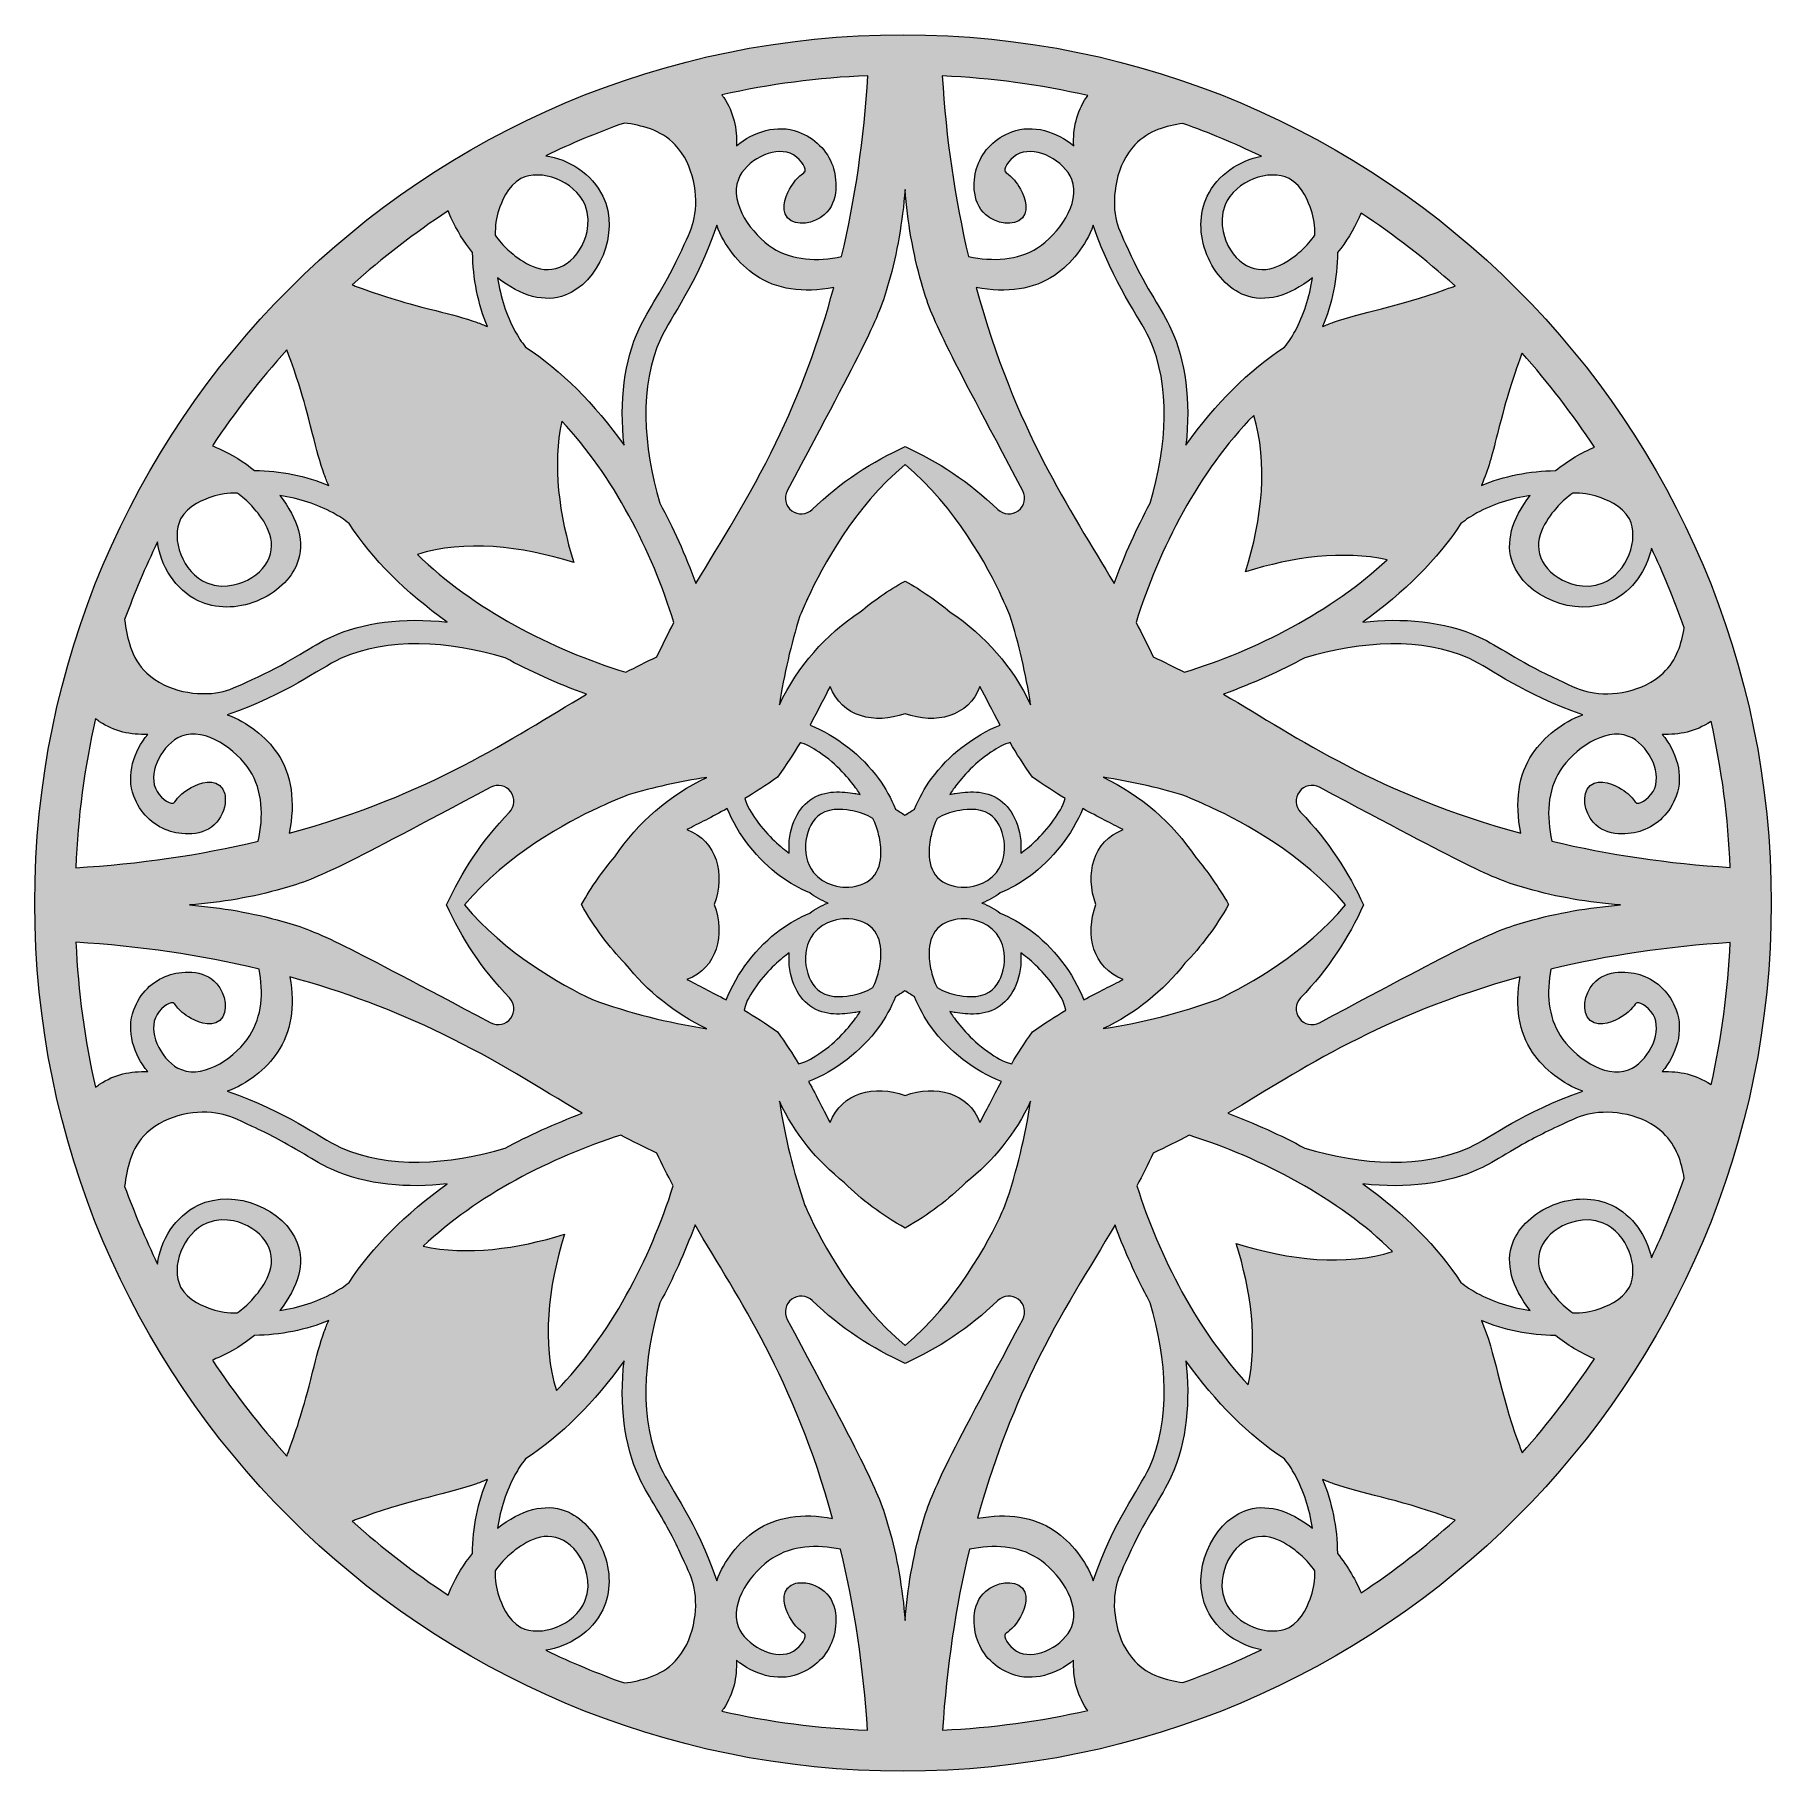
# Model space of a CAD drawing. Header units: inches. Extents: x 0 to 6, y -6 to 0.
import ezdxf

# ---------------------------------------------------------------- set-up
doc = ezdxf.new("R2010")
doc.units = ezdxf.units.IN
doc.header["$MEASUREMENT"] = 0
doc.layers.add('20-1 - Coasters Laser Cut', color=7, linetype='Continuous', lineweight=0)

msp = doc.modelspace()

# ---------------------------------------------------------------- hatches: boundary and pattern name
at = {"layer": '20-1 - Coasters Laser Cut', "true_color": 0x1d1d1b, "transparency": 33554687}
h = msp.add_hatch(color=250, dxfattribs=at)
h.dxf.hatch_style = 2
edge = h.paths.add_edge_path()
edge.add_spline(control_points=[(5.7921, -3.6281), (5.7914, -3.6275), (5.7907, -3.6269), (5.79, -3.6265), (5.7385, -3.5918), (5.6824, -3.5804), (5.6229, -3.5826), (5.6722, -3.524), (5.6987, -3.4429), (5.6715, -3.3689), (5.6508, -3.3129), (5.6068, -3.2685), (5.5535, -3.25), (5.5124, -3.2358), (5.4306, -3.226), (5.3846, -3.2793), (5.3556, -3.3131), (5.3411, -3.3771), (5.3747, -3.4057), (5.4075, -3.4335), (5.4611, -3.4064), (5.4826, -3.3935), (5.5186, -3.3718), (5.5294, -3.3464), (5.5361, -3.3449), (5.5501, -3.3421), (5.5842, -3.3649), (5.5972, -3.3972), (5.621, -3.4565), (5.5719, -3.5508), (5.5071, -3.576), (5.4233, -3.6082), (5.3163, -3.5283), (5.271, -3.4581), (5.2281, -3.3914), (5.2233, -3.3099), (5.2388, -3.2282), (5.436, -3.181), (5.6425, -3.1504), (5.8579, -3.1367), (5.8501, -3.3032), (5.8281, -3.4672), (5.7921, -3.6281)], knot_values=[0, 0, 0, 0, 1, 1, 1, 2, 2, 2, 3, 3, 3, 4, 4, 4, 5, 5, 5, 6, 6, 6, 7, 7, 7, 8, 8, 8, 9, 9, 9, 10, 10, 10, 11, 11, 11, 12, 12, 12, 13, 13, 13, 14, 14, 14, 14], degree=3, periodic=0)
edge = h.paths.add_edge_path()
edge.add_spline(control_points=[(5.5858, -4.226), (5.5701, -4.1518), (5.5215, -4.0789), (5.4492, -4.0444), (5.3893, -4.0158), (5.3157, -4.0153), (5.2469, -4.0431), (5.18, -4.07), (5.1276, -4.119), (5.1068, -4.1743), (5.0806, -4.2443), (5.1025, -4.3271), (5.1674, -4.4079), (5.1006, -4.3978), (5.0361, -4.3769), (4.9832, -4.3479), (4.9633, -4.3369), (4.9449, -4.3247), (4.9278, -4.3115), (4.8478, -4.1888), (4.7329, -4.0732), (4.5886, -3.9707), (4.7415, -3.9874), (4.8797, -3.9701), (4.9913, -3.9187), (5.0199, -3.9056), (5.0488, -3.8883), (5.0824, -3.8683), (5.1724, -3.8147), (5.1978, -3.8025), (5.2631, -3.7718), (5.3154, -3.7472), (5.3443, -3.7337), (5.3744, -3.7281), (5.4475, -3.714), (5.5576, -3.7287), (5.6265, -3.7942), (5.674, -3.8393), (5.6903, -3.8975), (5.6992, -3.951), (5.6626, -4.0545), (5.6269, -4.1397), (5.5858, -4.226)], knot_values=[0, 0, 0, 0, 1, 1, 1, 2, 2, 2, 3, 3, 3, 4, 4, 4, 5, 5, 5, 6, 6, 6, 7, 7, 7, 8, 8, 8, 9, 9, 9, 10, 10, 10, 11, 11, 11, 12, 12, 12, 13, 13, 13, 14, 14, 14, 14], degree=3, periodic=0)
edge = h.paths.add_edge_path()
edge.add_spline(control_points=[(5.5097, -4.3269), (5.4854, -4.3746), (5.425, -4.3954), (5.4024, -4.4031), (5.3744, -4.4126), (5.3451, -4.4169), (5.3149, -4.4158), (5.296, -4.4032), (5.2787, -4.3886), (5.2636, -4.3719), (5.2432, -4.349), (5.1804, -4.2796), (5.199, -4.2067), (5.2085, -4.1697), (5.2363, -4.1382), (5.2792, -4.1156), (5.2865, -4.1117), (5.3531, -4.0783), (5.4187, -4.106), (5.5032, -4.1415), (5.5449, -4.259), (5.5097, -4.3269)], knot_values=[0, 0, 0, 0, 1, 1, 1, 2, 2, 2, 3, 3, 3, 4, 4, 4, 5, 5, 5, 6, 6, 6, 7, 7, 7, 7], degree=3, periodic=0)
edge = h.paths.add_edge_path()
edge.add_spline(control_points=[(5.1389, -4.9001), (5.1386, -4.8993), (5.1267, -4.8665), (5.1264, -4.8657), (5.0589, -4.681), (5.0472, -4.5542), (4.9983, -4.4428), (5.0758, -4.4751), (5.1658, -4.4936), (5.2542, -4.4943), (5.2948, -4.5269), (5.3397, -4.5541), (5.389, -4.575), (5.3138, -4.6889), (5.2303, -4.7975), (5.1389, -4.9001)], knot_values=[0, 0, 0, 0, 1, 1, 1, 2, 2, 2, 3, 3, 3, 4, 4, 4, 5, 5, 5, 5], degree=3, periodic=0)
edge = h.paths.add_edge_path()
edge.add_spline(control_points=[(4.5825, -5.384), (4.5668, -5.3442), (4.5377, -5.2928), (4.501, -5.2472), (4.5004, -5.1589), (4.4819, -5.0689), (4.4496, -4.9914), (4.4621, -4.9967), (4.4746, -5.0018), (4.4871, -5.0064), (4.5825, -5.0415), (4.7057, -5.0586), (4.8728, -5.1193), (4.8851, -5.1239), (4.8967, -5.1281), (4.9078, -5.1321), (4.8051, -5.2242), (4.6965, -5.3083), (4.5825, -5.384)], knot_values=[0, 0, 0, 0, 1, 1, 1, 2, 2, 2, 3, 3, 3, 4, 4, 4, 5, 5, 5, 6, 6, 6, 6], degree=3, periodic=0)
edge = h.paths.add_edge_path()
edge.add_spline(control_points=[(4.4099, -5.3954), (4.4021, -5.4181), (4.3814, -5.4785), (4.3338, -5.5028), (4.2664, -5.5376), (4.1487, -5.4969), (4.1126, -5.4118), (4.085, -5.3461), (4.1185, -5.2796), (4.1224, -5.2722), (4.145, -5.2293), (4.1764, -5.2015), (4.2133, -5.1921), (4.2864, -5.1735), (4.3558, -5.2363), (4.3788, -5.2567), (4.3953, -5.2718), (4.41, -5.289), (4.4226, -5.3079), (4.4236, -5.3382), (4.4194, -5.3675), (4.4099, -5.3954)], knot_values=[0, 0, 0, 0, 1, 1, 1, 2, 2, 2, 3, 3, 3, 4, 4, 4, 5, 5, 5, 6, 6, 6, 7, 7, 7, 7], degree=3, periodic=0)
edge = h.paths.add_edge_path()
edge.add_spline(control_points=[(3.9669, -5.6936), (3.911, -5.6851), (3.8492, -5.6703), (3.8011, -5.6196), (3.7357, -5.5507), (3.721, -5.4406), (3.7349, -5.3674), (3.7407, -5.3374), (3.7542, -5.3085), (3.7786, -5.2561), (3.7786, -5.2561), (3.7883, -5.2354), (3.7883, -5.2354), (3.8417, -5.1207), (3.895, -5.0507), (3.9257, -4.9843), (3.9826, -4.8607), (3.9922, -4.715), (3.9775, -4.5815), (4.08, -4.7257), (4.1956, -4.8406), (4.3182, -4.9206), (4.3314, -4.9378), (4.3438, -4.9563), (4.3547, -4.9763), (4.3837, -5.0292), (4.4046, -5.0936), (4.4147, -5.1604), (4.3339, -5.0956), (4.2511, -5.0736), (4.1811, -5.0999), (4.0678, -5.1426), (3.9893, -5.3129), (4.0511, -5.4422), (4.0867, -5.5171), (4.1626, -5.5657), (4.2383, -5.58), (4.144, -5.6254), (4.0575, -5.661), (3.9669, -5.6936)], knot_values=[0, 0, 0, 0, 1, 1, 1, 2, 2, 2, 3, 3, 3, 4, 4, 4, 5, 5, 5, 6, 6, 6, 7, 7, 7, 8, 8, 8, 9, 9, 9, 10, 10, 10, 11, 11, 11, 12, 12, 12, 13, 13, 13, 13], degree=3, periodic=0)
edge = h.paths.add_edge_path()
edge.add_spline(control_points=[(3.5228, -5.1681), (3.4525, -5.1208), (3.3618, -5.1069), (3.2572, -5.126), (3.3078, -4.9431), (3.3732, -4.7686), (3.4533, -4.6035), (3.5469, -4.4111), (3.6439, -4.2632), (3.7325, -4.1124), (3.7619, -4.1917), (3.7964, -4.27), (3.835, -4.3454), (3.8411, -4.3575), (3.8475, -4.3693), (3.8537, -4.3811), (3.9122, -4.5781), (3.926, -4.7876), (3.8513, -4.95), (3.814, -5.0303), (3.7293, -5.1328), (3.6574, -5.3415), (3.6322, -5.2725), (3.5821, -5.2078), (3.5228, -5.1681)], knot_values=[0, 0, 0, 0, 1, 1, 1, 2, 2, 2, 3, 3, 3, 4, 4, 4, 5, 5, 5, 6, 6, 6, 7, 7, 7, 8, 8, 8, 8], degree=3, periodic=0)
edge = h.paths.add_edge_path()
edge.add_spline(control_points=[(3.1367, -5.8579), (3.1506, -5.6404), (3.1818, -5.4318), (3.2297, -5.2329), (3.3132, -5.2162), (3.3968, -5.2201), (3.4649, -5.264), (3.5351, -5.3092), (3.6151, -5.4164), (3.5828, -5.5001), (3.5574, -5.566), (3.4624, -5.6136), (3.404, -5.5903), (3.3718, -5.5772), (3.3489, -5.5432), (3.3517, -5.5292), (3.3531, -5.5226), (3.3788, -5.5119), (3.4004, -5.4757), (3.4133, -5.4542), (3.4404, -5.4006), (3.4125, -5.3678), (3.3839, -5.334), (3.32, -5.3486), (3.2863, -5.3776), (3.2329, -5.4236), (3.2426, -5.5054), (3.2569, -5.5465), (3.2753, -5.5997), (3.3197, -5.6439), (3.3758, -5.6646), (3.4497, -5.6918), (3.5308, -5.6653), (3.5896, -5.616), (3.5874, -5.6754), (3.5988, -5.7315), (3.6333, -5.7831), (3.6349, -5.7853), (3.6365, -5.7876), (3.6382, -5.7899), (3.4742, -5.8272), (3.3067, -5.8499), (3.1367, -5.8579)], knot_values=[0, 0, 0, 0, 1, 1, 1, 2, 2, 2, 3, 3, 3, 4, 4, 4, 5, 5, 5, 6, 6, 6, 7, 7, 7, 8, 8, 8, 9, 9, 9, 10, 10, 10, 11, 11, 11, 12, 12, 12, 13, 13, 13, 14, 14, 14, 14], degree=3, periodic=0)
edge = h.paths.add_edge_path()
edge.add_spline(control_points=[(3.0071, -5.4796), (2.9985, -5.3681), (2.9796, -5.2603), (2.9504, -5.1565), (2.9143, -5.0271), (2.8707, -4.9478), (2.6003, -4.4385), (2.5876, -4.4147), (2.5942, -4.3854), (2.6157, -4.3693), (2.6371, -4.3532), (2.6671, -4.355), (2.6864, -4.3736), (2.7849, -4.4689), (2.896, -4.5407), (3.0071, -4.5906), (3.1181, -4.5407), (3.2292, -4.4689), (3.3276, -4.3736), (3.3469, -4.355), (3.3769, -4.3532), (3.3983, -4.3693), (3.42, -4.3854), (3.4264, -4.4147), (3.4138, -4.4385), (3.1425, -4.9493), (3.0996, -5.028), (3.0636, -5.1565), (3.0344, -5.2603), (3.0156, -5.3681), (3.0071, -5.4796)], knot_values=[0, 0, 0, 0, 1, 1, 1, 2, 2, 2, 3, 3, 3, 4, 4, 4, 5, 5, 5, 6, 6, 6, 7, 7, 7, 8, 8, 8, 9, 9, 9, 10, 10, 10, 10], degree=3, periodic=0)
edge = h.paths.add_edge_path()
edge.add_spline(control_points=[(2.3736, -5.7924), (2.3758, -5.7893), (2.3783, -5.7863), (2.3804, -5.7831), (2.4151, -5.7315), (2.4265, -5.6754), (2.4243, -5.616), (2.4829, -5.6653), (2.5642, -5.6918), (2.6381, -5.6646), (2.694, -5.6439), (2.7385, -5.5997), (2.7569, -5.5465), (2.7711, -5.5054), (2.781, -5.4236), (2.7276, -5.3776), (2.7049, -5.3581), (2.6707, -5.3464), (2.6426, -5.3486), (2.625, -5.35), (2.6107, -5.3567), (2.6012, -5.3678), (2.5735, -5.4006), (2.6006, -5.4542), (2.6135, -5.4757), (2.6351, -5.5118), (2.6607, -5.5225), (2.6621, -5.5292), (2.6649, -5.5432), (2.6421, -5.5772), (2.6097, -5.5903), (2.5506, -5.6139), (2.456, -5.5649), (2.431, -5.5001), (2.3988, -5.4164), (2.4786, -5.3092), (2.5489, -5.264), (2.6171, -5.2201), (2.701, -5.2162), (2.7844, -5.2329), (2.8325, -5.4321), (2.8635, -5.6408), (2.8775, -5.8583), (2.7067, -5.8513), (2.5385, -5.8292), (2.3736, -5.7924)], knot_values=[0, 0, 0, 0, 1, 1, 1, 2, 2, 2, 3, 3, 3, 4, 4, 4, 5, 5, 5, 6, 6, 6, 7, 7, 7, 8, 8, 8, 9, 9, 9, 10, 10, 10, 11, 11, 11, 12, 12, 12, 13, 13, 13, 14, 14, 14, 15, 15, 15, 15], degree=3, periodic=0)
edge = h.paths.add_edge_path()
edge.add_spline(control_points=[(2.1626, -4.95), (2.0879, -4.7878), (2.1017, -4.5783), (2.16, -4.3815), (2.205, -4.2975), (2.2451, -4.2099), (2.2814, -4.1122), (2.4315, -4.3669), (2.6231, -4.6414), (2.7569, -5.1261), (2.6522, -5.1068), (2.5615, -5.1208), (2.491, -5.1681), (2.4317, -5.2078), (2.3817, -5.2725), (2.3564, -5.3415), (2.2849, -5.1336), (2.1996, -5.0297), (2.1626, -4.95)], knot_values=[0, 0, 0, 0, 1, 1, 1, 2, 2, 2, 3, 3, 3, 4, 4, 4, 5, 5, 5, 6, 6, 6, 6], degree=3, periodic=0)
edge = h.paths.add_edge_path()
edge.add_spline(control_points=[(2.2128, -5.6196), (2.1624, -5.6726), (2.0954, -5.6868), (2.0372, -5.695), (1.9446, -5.662), (1.8541, -5.6245), (1.7656, -5.5818), (1.8447, -5.57), (1.9257, -5.5197), (1.9625, -5.4422), (1.9911, -5.3824), (1.9917, -5.3087), (1.9639, -5.24), (1.9369, -5.1731), (1.8879, -5.1207), (1.8326, -5.0999), (1.7626, -5.0736), (1.6799, -5.0956), (1.599, -5.1604), (1.6092, -5.0936), (1.63, -5.0292), (1.659, -4.9763), (1.67, -4.9563), (1.6824, -4.9379), (1.6954, -4.9207), (1.8182, -4.8408), (1.9337, -4.726), (2.0362, -4.5817), (2.0197, -4.7346), (2.0368, -4.8728), (2.0882, -4.9843), (2.1014, -5.0129), (2.1186, -5.0418), (2.1386, -5.0754), (2.1928, -5.1662), (2.2076, -5.1967), (2.2351, -5.2561), (2.2597, -5.3085), (2.2732, -5.3374), (2.2789, -5.3674), (2.2929, -5.4406), (2.2782, -5.5507), (2.2128, -5.6196)], knot_values=[0, 0, 0, 0, 1, 1, 1, 2, 2, 2, 3, 3, 3, 4, 4, 4, 5, 5, 5, 6, 6, 6, 7, 7, 7, 8, 8, 8, 9, 9, 9, 10, 10, 10, 11, 11, 11, 12, 12, 12, 13, 13, 13, 14, 14, 14, 14], degree=3, periodic=0)
edge = h.paths.add_edge_path()
edge.add_spline(control_points=[(1.68, -5.5028), (1.6324, -5.4785), (1.6115, -5.4181), (1.6039, -5.3954), (1.5943, -5.3675), (1.59, -5.3382), (1.5911, -5.3079), (1.6038, -5.289), (1.6183, -5.2718), (1.635, -5.2567), (1.6579, -5.2363), (1.7274, -5.1735), (1.8003, -5.1921), (1.8372, -5.2015), (1.8688, -5.2293), (1.8914, -5.2722), (1.8953, -5.2796), (1.9286, -5.3461), (1.901, -5.4118), (1.8654, -5.4962), (1.7479, -5.5379), (1.68, -5.5028)], knot_values=[0, 0, 0, 0, 1, 1, 1, 2, 2, 2, 3, 3, 3, 4, 4, 4, 5, 5, 5, 6, 6, 6, 7, 7, 7, 7], degree=3, periodic=0)
edge = h.paths.add_edge_path()
edge.add_spline(control_points=[(1.5126, -5.2472), (1.4828, -5.2844), (1.4576, -5.3251), (1.4379, -5.3683), (1.4344, -5.3758), (1.4314, -5.3835), (1.4282, -5.3913), (1.3118, -5.3146), (1.201, -5.2293), (1.0963, -5.1357), (1.1011, -5.1339), (1.1058, -5.1321), (1.111, -5.1303), (1.111, -5.1303), (1.1413, -5.1193), (1.1413, -5.1193), (1.3047, -5.0599), (1.4318, -5.0412), (1.5268, -5.0064), (1.5393, -5.0018), (1.5518, -4.9967), (1.5642, -4.9914), (1.5318, -5.0689), (1.5133, -5.1589), (1.5126, -5.2472)], knot_values=[0, 0, 0, 0, 1, 1, 1, 2, 2, 2, 3, 3, 3, 4, 4, 4, 5, 5, 5, 6, 6, 6, 7, 7, 7, 8, 8, 8, 8], degree=3, periodic=0)
edge = h.paths.add_edge_path()
edge.add_spline(control_points=[(1.0307, -4.3478), (0.9778, -4.3768), (0.9133, -4.3976), (0.8465, -4.4078), (0.9114, -4.3269), (0.9333, -4.2442), (0.9071, -4.1742), (0.8643, -4.0608), (0.694, -3.9824), (0.5647, -4.0442), (0.4846, -4.0822), (0.4344, -4.1665), (0.4244, -4.2474), (0.4031, -4.2035), (0.3828, -4.1589), (0.3636, -4.1136), (0.3449, -4.069), (0.3272, -4.0242), (0.3107, -3.979), (0.3189, -3.9185), (0.3308, -3.8478), (0.3874, -3.7942), (0.4564, -3.7286), (0.5664, -3.7139), (0.6396, -3.7279), (0.6696, -3.7336), (0.6985, -3.7472), (0.7508, -3.7717), (0.8144, -3.8014), (0.8432, -3.8156), (0.9317, -3.8683), (0.9651, -3.8882), (0.994, -3.9056), (1.0226, -3.9187), (1.1462, -3.9757), (1.2919, -3.9853), (1.4254, -3.9706), (1.2812, -4.0731), (1.1664, -4.1885), (1.0864, -4.3112), (1.0692, -4.3244), (1.0507, -4.3367), (1.0307, -4.3478)], knot_values=[0, 0, 0, 0, 1, 1, 1, 2, 2, 2, 3, 3, 3, 4, 4, 4, 5, 5, 5, 6, 6, 6, 7, 7, 7, 8, 8, 8, 9, 9, 9, 10, 10, 10, 11, 11, 11, 12, 12, 12, 13, 13, 13, 14, 14, 14, 14], degree=3, periodic=0)
edge = h.paths.add_edge_path()
edge.add_spline(control_points=[(1.0006, -4.4801), (0.9853, -4.5217), (0.9736, -4.5675), (0.9601, -4.6207), (0.9244, -4.7617), (0.9104, -4.8028), (0.8767, -4.896), (0.8747, -4.9014), (0.8729, -4.9062), (0.8711, -4.9113), (0.7768, -4.8065), (0.691, -4.6957), (0.6137, -4.5793), (0.6221, -4.576), (0.6306, -4.5726), (0.6386, -4.5689), (0.6818, -4.5492), (0.7225, -4.524), (0.7597, -4.494), (0.8482, -4.4935), (0.9381, -4.475), (1.0156, -4.4426), (1.0103, -4.4551), (1.0051, -4.4676), (1.0006, -4.4801)], knot_values=[0, 0, 0, 0, 1, 1, 1, 2, 2, 2, 3, 3, 3, 4, 4, 4, 5, 5, 5, 6, 6, 6, 7, 7, 7, 8, 8, 8, 8], degree=3, periodic=0)
edge = h.paths.add_edge_path()
edge.add_spline(control_points=[(0.5042, -4.3268), (0.4693, -4.2594), (0.51, -4.1418), (0.5951, -4.1057), (0.6608, -4.0781), (0.7274, -4.1115), (0.7347, -4.1154), (0.7776, -4.1381), (0.8054, -4.1694), (0.8149, -4.2064), (0.8335, -4.2794), (0.7707, -4.3489), (0.7503, -4.3718), (0.7351, -4.3883), (0.7179, -4.4031), (0.699, -4.4157), (0.6687, -4.4167), (0.6394, -4.4125), (0.6115, -4.4029), (0.5889, -4.3951), (0.5285, -4.3744), (0.5042, -4.3268)], knot_values=[0, 0, 0, 0, 1, 1, 1, 2, 2, 2, 3, 3, 3, 4, 4, 4, 5, 5, 5, 6, 6, 6, 7, 7, 7, 7], degree=3, periodic=0)
edge = h.paths.add_edge_path()
edge.add_spline(control_points=[(0.2099, -3.6368), (0.1726, -3.4728), (0.15, -3.3056), (0.1421, -3.1357), (0.3625, -3.1489), (0.5738, -3.18), (0.7753, -3.2282), (0.7906, -3.3097), (0.7858, -3.3912), (0.7429, -3.4579), (0.6978, -3.5282), (0.5906, -3.6081), (0.5068, -3.5758), (0.4411, -3.5503), (0.3932, -3.4554), (0.4168, -3.3971), (0.4297, -3.3649), (0.4639, -3.3419), (0.4779, -3.3447), (0.4797, -3.3451), (0.4814, -3.3469), (0.4878, -3.3546), (0.4964, -3.3651), (0.5083, -3.3796), (0.5314, -3.3935), (0.5528, -3.4064), (0.6064, -3.4335), (0.6393, -3.4056), (0.6726, -3.3772), (0.6586, -3.3133), (0.6293, -3.2793), (0.5835, -3.226), (0.5017, -3.2357), (0.4606, -3.25), (0.4072, -3.2683), (0.3631, -3.3128), (0.3424, -3.3689), (0.3151, -3.4428), (0.3418, -3.5239), (0.391, -3.5826), (0.3315, -3.5804), (0.2754, -3.5917), (0.2239, -3.6264), (0.2192, -3.6296), (0.2144, -3.6331), (0.2099, -3.6368)], knot_values=[0, 0, 0, 0, 1, 1, 1, 2, 2, 2, 3, 3, 3, 4, 4, 4, 5, 5, 5, 6, 6, 6, 7, 7, 7, 8, 8, 8, 9, 9, 9, 10, 10, 10, 11, 11, 11, 12, 12, 12, 13, 13, 13, 14, 14, 14, 15, 15, 15, 15], degree=3, periodic=0)
edge = h.paths.add_edge_path()
edge.add_spline(control_points=[(0.2099, -2.3631), (0.2144, -2.3668), (0.2192, -2.3703), (0.2239, -2.3735), (0.2754, -2.4082), (0.3315, -2.4196), (0.391, -2.4174), (0.3418, -2.476), (0.3151, -2.5571), (0.3424, -2.6311), (0.3631, -2.6871), (0.4072, -2.7315), (0.4606, -2.75), (0.5017, -2.7642), (0.5835, -2.774), (0.6293, -2.7207), (0.6489, -2.6979), (0.6606, -2.6637), (0.6583, -2.6356), (0.6569, -2.6181), (0.6504, -2.6038), (0.6393, -2.5943), (0.6064, -2.5665), (0.5528, -2.5936), (0.5314, -2.6065), (0.4953, -2.6281), (0.4843, -2.6536), (0.4779, -2.6551), (0.4639, -2.6579), (0.4297, -2.6351), (0.4168, -2.6028), (0.3931, -2.5442), (0.4415, -2.4493), (0.5068, -2.424), (0.5906, -2.3918), (0.6978, -2.4717), (0.7429, -2.5419), (0.7885, -2.6126), (0.791, -2.7), (0.7721, -2.7864), (0.5714, -2.8343), (0.361, -2.865), (0.1417, -2.8783), (0.1489, -2.7036), (0.1715, -2.5315), (0.2099, -2.3631)], knot_values=[0, 0, 0, 0, 1, 1, 1, 2, 2, 2, 3, 3, 3, 4, 4, 4, 5, 5, 5, 6, 6, 6, 7, 7, 7, 8, 8, 8, 9, 9, 9, 10, 10, 10, 11, 11, 11, 12, 12, 12, 13, 13, 13, 14, 14, 14, 15, 15, 15, 15], degree=3, periodic=0)
edge = h.paths.add_edge_path()
edge.add_spline(control_points=[(0.4243, -1.7526), (0.4346, -1.8337), (0.4853, -1.9178), (0.5647, -1.9556), (0.6246, -1.9842), (0.6982, -1.9847), (0.7669, -1.9569), (0.8339, -1.93), (0.8863, -1.881), (0.9071, -1.8257), (0.9333, -1.7557), (0.9114, -1.6729), (0.8465, -1.5921), (0.9133, -1.6022), (0.9778, -1.6231), (1.0307, -1.6521), (1.0507, -1.6631), (1.069, -1.6753), (1.0862, -1.6885), (1.1661, -1.8112), (1.2811, -1.9268), (1.4253, -2.0293), (1.2725, -2.0126), (1.1343, -2.0299), (1.0226, -2.0813), (0.9593, -2.1104), (0.8851, -2.1656), (0.7717, -2.2185), (0.7717, -2.2185), (0.7508, -2.2282), (0.7508, -2.2282), (0.6985, -2.2528), (0.6696, -2.2662), (0.6396, -2.2719), (0.5664, -2.286), (0.4564, -2.2712), (0.3874, -2.2058), (0.3308, -2.1521), (0.3187, -2.0814), (0.3107, -2.021), (0.3455, -1.9258), (0.3813, -1.8418), (0.4243, -1.7526)], knot_values=[0, 0, 0, 0, 1, 1, 1, 2, 2, 2, 3, 3, 3, 4, 4, 4, 5, 5, 5, 6, 6, 6, 7, 7, 7, 8, 8, 8, 9, 9, 9, 10, 10, 10, 11, 11, 11, 12, 12, 12, 13, 13, 13, 14, 14, 14, 14], degree=3, periodic=0)
edge = h.paths.add_edge_path()
edge.add_spline(control_points=[(0.5042, -1.6731), (0.5285, -1.6254), (0.5889, -1.6046), (0.6115, -1.5969), (0.6394, -1.5874), (0.6687, -1.5831), (0.699, -1.5842), (0.7179, -1.5968), (0.7351, -1.6114), (0.7503, -1.6281), (0.7707, -1.651), (0.8335, -1.7204), (0.8149, -1.7933), (0.8054, -1.8303), (0.7776, -1.8618), (0.7347, -1.8844), (0.7274, -1.8883), (0.6608, -1.9217), (0.5951, -1.894), (0.5107, -1.8585), (0.469, -1.741), (0.5042, -1.6731)], knot_values=[0, 0, 0, 0, 1, 1, 1, 2, 2, 2, 3, 3, 3, 4, 4, 4, 5, 5, 5, 6, 6, 6, 7, 7, 7, 7], degree=3, periodic=0)
edge = h.paths.add_edge_path()
edge.add_spline(control_points=[(0.8711, -1.0888), (0.9095, -1.1949), (0.9223, -1.2297), (0.9601, -1.3793), (0.9736, -1.4325), (0.9853, -1.4783), (1.0006, -1.5199), (1.0051, -1.5324), (1.0103, -1.5449), (1.0156, -1.5572), (0.9381, -1.5249), (0.8481, -1.5064), (0.7597, -1.5057), (0.7225, -1.4758), (0.6818, -1.4507), (0.6386, -1.431), (0.6306, -1.4272), (0.6222, -1.4239), (0.6139, -1.4206), (0.6911, -1.3042), (0.7768, -1.1933), (0.8711, -1.0888)], knot_values=[0, 0, 0, 0, 1, 1, 1, 2, 2, 2, 3, 3, 3, 4, 4, 4, 5, 5, 5, 6, 6, 6, 7, 7, 7, 7], degree=3, periodic=0)
edge = h.paths.add_edge_path()
edge.add_spline(control_points=[(1.4283, -0.6087), (1.4315, -0.6165), (1.4346, -0.6242), (1.4381, -0.6317), (1.4578, -0.6749), (1.4829, -0.7156), (1.5129, -0.7528), (1.5135, -0.8411), (1.5319, -0.9311), (1.5643, -1.0086), (1.5519, -1.0033), (1.5394, -0.9982), (1.5268, -0.9936), (1.4853, -0.9783), (1.4394, -0.9667), (1.3864, -0.9532), (1.2451, -0.9175), (1.2036, -0.9033), (1.111, -0.8697), (1.1058, -0.8679), (1.1011, -0.8661), (1.0963, -0.8643), (1.201, -0.7707), (1.3119, -0.6854), (1.4283, -0.6087)], knot_values=[0, 0, 0, 0, 1, 1, 1, 2, 2, 2, 3, 3, 3, 4, 4, 4, 5, 5, 5, 6, 6, 6, 7, 7, 7, 8, 8, 8, 8], degree=3, periodic=0)
edge = h.paths.add_edge_path()
edge.add_spline(control_points=[(1.604, -0.6046), (1.6118, -0.5819), (1.6325, -0.5215), (1.6801, -0.4972), (1.7475, -0.4624), (1.8651, -0.5031), (1.9013, -0.5882), (1.9289, -0.6539), (1.8954, -0.7204), (1.8915, -0.7278), (1.8689, -0.7707), (1.8375, -0.7985), (1.8006, -0.8079), (1.7275, -0.8265), (1.6581, -0.7637), (1.6351, -0.7433), (1.6186, -0.7282), (1.6039, -0.711), (1.5912, -0.6921), (1.5903, -0.6618), (1.5944, -0.6325), (1.604, -0.6046)], knot_values=[0, 0, 0, 0, 1, 1, 1, 2, 2, 2, 3, 3, 3, 4, 4, 4, 5, 5, 5, 6, 6, 6, 7, 7, 7, 7], degree=3, periodic=0)
edge = h.paths.add_edge_path()
edge.add_spline(control_points=[(2.0372, -0.305), (2.0956, -0.3133), (2.1619, -0.3268), (2.2129, -0.3804), (2.2783, -0.4493), (2.2931, -0.5594), (2.279, -0.6326), (2.2733, -0.6626), (2.2599, -0.6915), (2.2353, -0.7439), (2.2353, -0.7439), (2.2256, -0.7646), (2.2256, -0.7646), (2.1726, -0.8783), (2.1183, -0.9507), (2.0883, -1.0157), (2.0883, -1.0157), (2.0882, -1.0157), (2.0882, -1.0157), (2.0368, -1.1274), (2.0197, -1.2656), (2.0364, -1.4185), (1.9339, -1.2743), (1.8185, -1.1594), (1.6957, -1.0794), (1.6825, -1.0622), (1.6703, -1.0437), (1.6592, -1.0237), (1.6301, -0.9708), (1.6093, -0.9064), (1.5992, -0.8396), (1.68, -0.9044), (1.7628, -0.9264), (1.8328, -0.9001), (1.9461, -0.8574), (2.0246, -0.6871), (1.9628, -0.5578), (1.9256, -0.4797), (1.8444, -0.4299), (1.7654, -0.4182), (1.8562, -0.3749), (1.9364, -0.3412), (2.0372, -0.305)], knot_values=[0, 0, 0, 0, 1, 1, 1, 2, 2, 2, 3, 3, 3, 4, 4, 4, 5, 5, 5, 6, 6, 6, 7, 7, 7, 8, 8, 8, 9, 9, 9, 10, 10, 10, 11, 11, 11, 12, 12, 12, 13, 13, 13, 14, 14, 14, 14], degree=3, periodic=0)
edge = h.paths.add_edge_path()
edge.add_spline(control_points=[(2.4911, -0.8319), (2.5625, -0.8797), (2.6546, -0.8935), (2.761, -0.8732), (2.7097, -1.0615), (2.6431, -1.2408), (2.5607, -1.4104), (2.4676, -1.6017), (2.3703, -1.7511), (2.2846, -1.8964), (2.2481, -1.7965), (2.2044, -1.7007), (2.1601, -1.6189), (2.1017, -1.4219), (2.0879, -1.2124), (2.1628, -1.05), (2.2003, -0.969), (2.2844, -0.8675), (2.3565, -0.6585), (2.3817, -0.7275), (2.4318, -0.7922), (2.4911, -0.8319)], knot_values=[0, 0, 0, 0, 1, 1, 1, 2, 2, 2, 3, 3, 3, 4, 4, 4, 5, 5, 5, 6, 6, 6, 7, 7, 7, 7], degree=3, periodic=0)
edge = h.paths.add_edge_path()
edge.add_spline(control_points=[(2.8785, -0.1415), (2.8653, -0.3589), (2.835, -0.5674), (2.7879, -0.7664), (2.7033, -0.7839), (2.6182, -0.7804), (2.549, -0.736), (2.4788, -0.6908), (2.3989, -0.5836), (2.4311, -0.4999), (2.4565, -0.434), (2.5515, -0.3864), (2.6099, -0.4097), (2.6422, -0.4228), (2.665, -0.4568), (2.6622, -0.4708), (2.6618, -0.4728), (2.66, -0.4744), (2.6524, -0.4808), (2.6418, -0.4894), (2.6274, -0.5014), (2.6136, -0.5243), (2.6006, -0.5458), (2.5736, -0.5994), (2.6014, -0.6322), (2.63, -0.666), (2.694, -0.6514), (2.7278, -0.6224), (2.7811, -0.5764), (2.7712, -0.4946), (2.7571, -0.4535), (2.7386, -0.4003), (2.6942, -0.3561), (2.6382, -0.3354), (2.5642, -0.3082), (2.4831, -0.3347), (2.4244, -0.384), (2.4267, -0.3246), (2.4153, -0.2685), (2.3806, -0.2169), (2.3783, -0.2138), (2.376, -0.2107), (2.3737, -0.2076), (2.5387, -0.1707), (2.7074, -0.1488), (2.8785, -0.1415)], knot_values=[0, 0, 0, 0, 1, 1, 1, 2, 2, 2, 3, 3, 3, 4, 4, 4, 5, 5, 5, 6, 6, 6, 7, 7, 7, 8, 8, 8, 9, 9, 9, 10, 10, 10, 11, 11, 11, 12, 12, 12, 13, 13, 13, 14, 14, 14, 15, 15, 15, 15], degree=3, periodic=0)
edge = h.paths.add_edge_path()
edge.add_spline(control_points=[(3.0071, -0.5343), (3.0156, -0.6458), (3.0344, -0.7536), (3.0636, -0.8574), (3.0997, -0.9868), (3.1432, -1.0661), (3.4138, -1.5754), (3.4264, -1.5992), (3.42, -1.6285), (3.3983, -1.6446), (3.3769, -1.6607), (3.3469, -1.6589), (3.3276, -1.6403), (3.2292, -1.545), (3.1181, -1.4732), (3.0071, -1.4233), (2.896, -1.4732), (2.7849, -1.545), (2.6864, -1.6403), (2.6671, -1.6589), (2.6371, -1.6607), (2.6157, -1.6446), (2.5942, -1.6285), (2.5876, -1.5992), (2.6003, -1.5754), (2.8715, -1.0646), (2.9144, -0.9858), (2.9504, -0.8574), (2.9796, -0.7536), (2.9985, -0.6458), (3.0071, -0.5343)], knot_values=[0, 0, 0, 0, 1, 1, 1, 2, 2, 2, 3, 3, 3, 4, 4, 4, 5, 5, 5, 6, 6, 6, 7, 7, 7, 8, 8, 8, 9, 9, 9, 10, 10, 10, 10], degree=3, periodic=0)
edge = h.paths.add_edge_path()
edge.add_spline(control_points=[(3.6383, -0.2101), (3.6367, -0.2125), (3.635, -0.2147), (3.6335, -0.2169), (3.5988, -0.2685), (3.5875, -0.3246), (3.5897, -0.384), (3.531, -0.3347), (3.4499, -0.3082), (3.3758, -0.3354), (3.3199, -0.3561), (3.2754, -0.4003), (3.2569, -0.4535), (3.2428, -0.4946), (3.2331, -0.5764), (3.2864, -0.6224), (3.3201, -0.6515), (3.3842, -0.6657), (3.4126, -0.6322), (3.4404, -0.5994), (3.4135, -0.5458), (3.4006, -0.5243), (3.3867, -0.5014), (3.3722, -0.4894), (3.3617, -0.4808), (3.354, -0.4744), (3.3522, -0.4728), (3.3518, -0.4708), (3.349, -0.4568), (3.3718, -0.4228), (3.4042, -0.4097), (3.4628, -0.3863), (3.5575, -0.4343), (3.5829, -0.4999), (3.6151, -0.5836), (3.5353, -0.6908), (3.465, -0.736), (3.396, -0.7804), (3.3108, -0.7838), (3.2263, -0.7664), (3.1792, -0.5675), (3.1489, -0.3593), (3.1357, -0.1421), (3.3061, -0.15), (3.4739, -0.1728), (3.6383, -0.2101)], knot_values=[0, 0, 0, 0, 1, 1, 1, 2, 2, 2, 3, 3, 3, 4, 4, 4, 5, 5, 5, 6, 6, 6, 7, 7, 7, 8, 8, 8, 9, 9, 9, 10, 10, 10, 11, 11, 11, 12, 12, 12, 13, 13, 13, 14, 14, 14, 15, 15, 15, 15], degree=3, periodic=0)
edge = h.paths.add_edge_path()
edge.add_spline(control_points=[(3.8514, -1.05), (3.926, -1.2122), (3.9124, -1.4217), (3.854, -1.6185), (3.8075, -1.7056), (3.7662, -1.7957), (3.7294, -1.8962), (3.5779, -1.6393), (3.3874, -1.3662), (3.2532, -0.8732), (3.3594, -0.8935), (3.4517, -0.8797), (3.5229, -0.8319), (3.5822, -0.7922), (3.6324, -0.7275), (3.6575, -0.6585), (3.73, -0.8686), (3.8143, -0.9701), (3.8514, -1.05)], knot_values=[0, 0, 0, 0, 1, 1, 1, 2, 2, 2, 3, 3, 3, 4, 4, 4, 5, 5, 5, 6, 6, 6, 6], degree=3, periodic=0)
edge = h.paths.add_edge_path()
edge.add_spline(control_points=[(3.8013, -0.3804), (3.8488, -0.3303), (3.9111, -0.3149), (3.9668, -0.3064), (4.0606, -0.3402), (4.1406, -0.3733), (4.2383, -0.4199), (4.1624, -0.4344), (4.0867, -0.4836), (4.0514, -0.5578), (4.0228, -0.6176), (4.0222, -0.6913), (4.05, -0.76), (4.0769, -0.8269), (4.126, -0.8793), (4.1812, -0.9001), (4.2513, -0.9264), (4.334, -0.9044), (4.4149, -0.8396), (4.4047, -0.9064), (4.3839, -0.9708), (4.3549, -1.0237), (4.3439, -1.0437), (4.3317, -1.0621), (4.3186, -1.0793), (4.1957, -1.1592), (4.0801, -1.274), (3.9776, -1.4183), (3.9943, -1.2654), (3.9771, -1.1272), (3.9258, -1.0157), (3.9258, -1.0157), (3.9257, -1.0157), (3.9257, -1.0157), (3.8974, -0.9536), (3.8412, -0.8782), (3.7885, -0.7646), (3.7885, -0.7646), (3.7787, -0.7439), (3.7787, -0.7439), (3.7543, -0.6915), (3.7407, -0.6626), (3.735, -0.6326), (3.721, -0.5594), (3.7357, -0.4493), (3.8013, -0.3804)], knot_values=[0, 0, 0, 0, 1, 1, 1, 2, 2, 2, 3, 3, 3, 4, 4, 4, 5, 5, 5, 6, 6, 6, 7, 7, 7, 8, 8, 8, 9, 9, 9, 10, 10, 10, 11, 11, 11, 12, 12, 12, 13, 13, 13, 14, 14, 14, 15, 15, 15, 15], degree=3, periodic=0)
edge = h.paths.add_edge_path()
edge.add_spline(control_points=[(4.3339, -0.4972), (4.3815, -0.5215), (4.4024, -0.5819), (4.41, -0.6046), (4.4196, -0.6325), (4.4239, -0.6618), (4.4228, -0.6921), (4.4101, -0.711), (4.3956, -0.7282), (4.3789, -0.7433), (4.356, -0.7637), (4.2865, -0.8265), (4.2136, -0.8079), (4.1767, -0.7985), (4.1451, -0.7707), (4.1225, -0.7278), (4.1186, -0.7204), (4.0853, -0.6539), (4.1129, -0.5882), (4.1485, -0.5038), (4.266, -0.4621), (4.3339, -0.4972)], knot_values=[0, 0, 0, 0, 1, 1, 1, 2, 2, 2, 3, 3, 3, 4, 4, 4, 5, 5, 5, 6, 6, 6, 7, 7, 7, 7], degree=3, periodic=0)
edge = h.paths.add_edge_path()
edge.add_spline(control_points=[(4.5013, -0.7528), (4.5311, -0.7156), (4.5562, -0.6749), (4.576, -0.6317), (4.5783, -0.6265), (4.5804, -0.6212), (4.5826, -0.616), (4.6967, -0.6918), (4.8051, -0.7758), (4.9078, -0.8679), (4.9075, -0.868), (4.9113, -0.8667), (4.8728, -0.8807), (4.7092, -0.9401), (4.5806, -0.9592), (4.4871, -0.9936), (4.4746, -0.9982), (4.4621, -1.0033), (4.4497, -1.0086), (4.4821, -0.9311), (4.5006, -0.8411), (4.5013, -0.7528)], knot_values=[0, 0, 0, 0, 1, 1, 1, 2, 2, 2, 3, 3, 3, 4, 4, 4, 5, 5, 5, 6, 6, 6, 7, 7, 7, 7], degree=3, periodic=0)
edge = h.paths.add_edge_path()
edge.add_spline(control_points=[(4.9832, -1.6522), (5.0361, -1.6232), (5.1006, -1.6024), (5.1674, -1.5922), (5.1025, -1.6731), (5.0806, -1.7558), (5.1068, -1.8258), (5.1494, -1.939), (5.3196, -2.0178), (5.4492, -1.9558), (5.5221, -1.9211), (5.5703, -1.8481), (5.5858, -1.774), (5.627, -1.8606), (5.6625, -1.9451), (5.6992, -2.0489), (5.6904, -2.1025), (5.6744, -2.1604), (5.6265, -2.2058), (5.5576, -2.2714), (5.4475, -2.2861), (5.3744, -2.2721), (5.3443, -2.2664), (5.3154, -2.2528), (5.2631, -2.2283), (5.2631, -2.2283), (5.2424, -2.2186), (5.2424, -2.2186), (5.1288, -2.1658), (5.0561, -2.1111), (4.9913, -2.0813), (4.8686, -2.0247), (4.7232, -2.0146), (4.5885, -2.0294), (4.7326, -1.9269), (4.8476, -1.8115), (4.9275, -1.6888), (4.9447, -1.6756), (4.9632, -1.6633), (4.9832, -1.6522)], knot_values=[0, 0, 0, 0, 1, 1, 1, 2, 2, 2, 3, 3, 3, 4, 4, 4, 5, 5, 5, 6, 6, 6, 7, 7, 7, 8, 8, 8, 9, 9, 9, 10, 10, 10, 11, 11, 11, 12, 12, 12, 13, 13, 13, 13], degree=3, periodic=0)
edge = h.paths.add_edge_path()
edge.add_spline(control_points=[(5.0538, -1.3793), (5.0897, -1.2372), (5.1035, -1.1978), (5.1374, -1.104), (5.1378, -1.1026), (5.1383, -1.1012), (5.1389, -1.0999), (5.2303, -1.2026), (5.3139, -1.3111), (5.3892, -1.4251), (5.3461, -1.4429), (5.2981, -1.4706), (5.2542, -1.506), (5.1658, -1.5065), (5.0758, -1.525), (4.9983, -1.5574), (5.024, -1.4967), (5.0331, -1.461), (5.0538, -1.3793)], knot_values=[0, 0, 0, 0, 1, 1, 1, 2, 2, 2, 3, 3, 3, 4, 4, 4, 5, 5, 5, 6, 6, 6, 6], degree=3, periodic=0)
edge = h.paths.add_edge_path()
edge.add_spline(control_points=[(5.5097, -1.6732), (5.5446, -1.7404), (5.504, -1.8581), (5.4187, -1.8943), (5.3531, -1.9219), (5.2865, -1.8885), (5.2792, -1.8846), (5.2363, -1.8619), (5.2085, -1.8306), (5.199, -1.7936), (5.1804, -1.7206), (5.2432, -1.6511), (5.2636, -1.6282), (5.2787, -1.6117), (5.296, -1.5969), (5.3149, -1.5843), (5.3451, -1.5833), (5.3744, -1.5875), (5.4024, -1.5971), (5.425, -1.6049), (5.4854, -1.6256), (5.5097, -1.6732)], knot_values=[0, 0, 0, 0, 1, 1, 1, 2, 2, 2, 3, 3, 3, 4, 4, 4, 5, 5, 5, 6, 6, 6, 7, 7, 7, 7], degree=3, periodic=0)
edge = h.paths.add_edge_path()
edge.add_spline(control_points=[(5.1565, -3.0635), (5.0265, -3.1), (4.9503, -3.1419), (4.4386, -3.4138), (4.4149, -3.4264), (4.3856, -3.4199), (4.3694, -3.3983), (4.3532, -3.3769), (4.3551, -3.3468), (4.3739, -3.3275), (4.4692, -3.2292), (4.5408, -3.1181), (4.5907, -3.0069), (4.5408, -2.8958), (4.4692, -2.7847), (4.3739, -2.6864), (4.3551, -2.6671), (4.3532, -2.6369), (4.3694, -2.6156), (4.3856, -2.594), (4.4149, -2.5875), (4.4386, -2.6001), (4.951, -2.8722), (5.0278, -2.9143), (5.1565, -2.9504), (5.2604, -2.9794), (5.3682, -2.9985), (5.4796, -3.0069), (5.3682, -3.0154), (5.2604, -3.0344), (5.1565, -3.0635)], knot_values=[0, 0, 0, 0, 1, 1, 1, 2, 2, 2, 3, 3, 3, 4, 4, 4, 5, 5, 5, 6, 6, 6, 7, 7, 7, 8, 8, 8, 9, 9, 9, 10, 10, 10, 10], degree=3, periodic=0)
edge = h.paths.add_edge_path()
edge.add_spline(control_points=[(4.1222, -3.7267), (4.3772, -3.576), (4.6494, -3.3879), (5.1321, -3.2554), (5.1143, -3.3578), (5.1286, -3.4467), (5.175, -3.516), (5.2147, -3.5753), (5.2794, -3.6254), (5.3486, -3.6506), (5.139, -3.7228), (5.0367, -3.8076), (4.9569, -3.8443), (4.7947, -3.919), (4.5854, -3.9054), (4.3885, -3.8469), (4.3043, -3.8019), (4.2165, -3.7618), (4.1222, -3.7267)], knot_values=[0, 0, 0, 0, 1, 1, 1, 2, 2, 2, 3, 3, 3, 4, 4, 4, 5, 5, 5, 6, 6, 6, 6], degree=3, periodic=0)
edge = h.paths.add_edge_path()
edge.add_spline(control_points=[(5.1347, -2.7592), (4.641, -2.6239), (4.3667, -2.4306), (4.1076, -2.2786), (4.209, -2.2417), (4.3061, -2.1975), (4.3881, -2.1532), (4.5851, -2.0947), (4.7946, -2.081), (4.9569, -2.1557), (5.0354, -2.1918), (5.1389, -2.2774), (5.3486, -2.3496), (5.2794, -2.3747), (5.2147, -2.4249), (5.175, -2.4842), (5.1265, -2.5567), (5.1131, -2.6507), (5.1347, -2.7592)], knot_values=[0, 0, 0, 0, 1, 1, 1, 2, 2, 2, 3, 3, 3, 4, 4, 4, 5, 5, 5, 6, 6, 6, 6], degree=3, periodic=0)
edge = h.paths.add_edge_path()
edge.add_spline(control_points=[(4.6724, -1.814), (4.4825, -1.9926), (4.2197, -2.1268), (3.9721, -2.2029), (3.9372, -2.1846), (3.9015, -2.1668), (3.8643, -2.1497), (3.8454, -2.1086), (3.8257, -2.0693), (3.8053, -2.031), (3.8843, -1.7758), (4.0247, -1.5054), (4.2117, -1.3153), (4.2622, -1.4768), (4.2413, -1.6728), (4.1831, -1.856), (4.3472, -1.8037), (4.5215, -1.7817), (4.6724, -1.814)], knot_values=[0, 0, 0, 0, 1, 1, 1, 2, 2, 2, 3, 3, 3, 4, 4, 4, 5, 5, 5, 6, 6, 6, 6], degree=3, periodic=0)
edge = h.paths.add_edge_path()
edge.add_spline(control_points=[(3.9743, -3.2083), (4.0297, -3.1519), (4.0806, -3.0836), (4.1249, -3.0054), (4.0908, -2.9453), (4.0528, -2.891), (4.0119, -2.8433), (3.9303, -2.7213), (3.8215, -2.6274), (3.6919, -2.5658), (3.7869, -2.5804), (3.8763, -2.6006), (3.9637, -2.6261), (4.0067, -2.6433), (4.0424, -2.6596), (4.0676, -2.6711), (4.1749, -2.7203), (4.3806, -2.8303), (4.5292, -3.0069), (4.3894, -3.1729), (4.1994, -3.2801), (4.0881, -3.3332), (3.9603, -3.3794), (3.8285, -3.4132), (3.6919, -3.434), (3.8026, -3.3815), (3.8978, -3.3056), (3.9743, -3.2083)], knot_values=[0, 0, 0, 0, 1, 1, 1, 2, 2, 2, 3, 3, 3, 4, 4, 4, 5, 5, 5, 6, 6, 6, 7, 7, 7, 8, 8, 8, 9, 9, 9, 9], degree=3, periodic=0)
edge = h.paths.add_edge_path()
edge.add_spline(control_points=[(3.4367, -3.0914), (3.4057, -3.0688), (3.3718, -3.05), (3.336, -3.0353), (3.3176, -3.0204), (3.2962, -3.0083), (3.2728, -3), (3.2962, -2.9917), (3.3176, -2.9796), (3.336, -2.9647), (3.3718, -2.95), (3.4057, -2.9313), (3.4367, -2.9086), (3.5157, -2.8514), (3.5851, -2.7625), (3.6211, -2.6738), (3.675, -2.7033), (3.7217, -2.726), (3.7606, -2.7465), (3.6558, -2.7864), (3.6285, -2.8996), (3.6664, -3.0054), (3.6288, -3.1103), (3.6551, -3.224), (3.7606, -3.2642), (3.7215, -3.2849), (3.6763, -3.3068), (3.6244, -3.3351), (3.5897, -3.2433), (3.5183, -3.1506), (3.4367, -3.0914)], knot_values=[0, 0, 0, 0, 1, 1, 1, 2, 2, 2, 3, 3, 3, 4, 4, 4, 5, 5, 5, 6, 6, 6, 7, 7, 7, 8, 8, 8, 9, 9, 9, 10, 10, 10, 10], degree=3, periodic=0)
edge = h.paths.add_edge_path()
edge.add_spline(control_points=[(3.3756, -3.5554), (3.3422, -3.5479), (3.3235, -3.5342), (3.2935, -3.5135), (3.2293, -3.4686), (3.1919, -3.4174), (3.1739, -3.3928), (3.1697, -3.3868), (3.1656, -3.3808), (3.1614, -3.3749), (3.1681, -3.3764), (3.1776, -3.3779), (3.1808, -3.3783), (3.2214, -3.3843), (3.2824, -3.3935), (3.3356, -3.3554), (3.381, -3.3228), (3.4143, -3.2521), (3.4067, -3.1721), (3.4332, -3.1917), (3.4793, -3.2278), (3.5204, -3.2865), (3.5417, -3.3174), (3.5553, -3.3358), (3.5628, -3.3704), (3.5268, -3.3918), (3.4883, -3.4164), (3.4472, -3.4456), (3.4196, -3.4846), (3.3961, -3.5211), (3.3756, -3.5554)], knot_values=[0, 0, 0, 0, 1, 1, 1, 2, 2, 2, 3, 3, 3, 4, 4, 4, 5, 5, 5, 6, 6, 6, 7, 7, 7, 8, 8, 8, 9, 9, 9, 10, 10, 10, 10], degree=3, periodic=0)
edge = h.paths.add_edge_path()
edge.add_spline(control_points=[(2.7983, -3.9671), (2.8558, -4.0246), (2.9261, -4.0774), (3.0071, -4.1232), (3.0883, -4.0771), (3.159, -4.0242), (3.2164, -3.9664), (3.3131, -3.8903), (3.3886, -3.7954), (3.4411, -3.685), (3.4231, -3.8036), (3.3943, -3.9242), (3.3524, -4.0468), (3.3489, -4.0543), (3.3457, -4.0612), (3.3429, -4.0675), (3.2937, -4.1747), (3.1837, -4.3806), (3.0071, -4.529), (2.8303, -4.3806), (2.7203, -4.1747), (2.6712, -4.0675), (2.6682, -4.0608), (2.6649, -4.0533), (2.6612, -4.0454), (2.6211, -3.9279), (2.5917, -3.8079), (2.5729, -3.685), (2.6253, -3.7953), (2.701, -3.8904), (2.7983, -3.9671)], knot_values=[0, 0, 0, 0, 1, 1, 1, 2, 2, 2, 3, 3, 3, 4, 4, 4, 5, 5, 5, 6, 6, 6, 7, 7, 7, 8, 8, 8, 9, 9, 9, 10, 10, 10, 10], degree=3, periodic=0)
edge = h.paths.add_edge_path()
edge.add_spline(control_points=[(2.4935, -3.2865), (2.5346, -3.2278), (2.5807, -3.1917), (2.6072, -3.1721), (2.5996, -3.2524), (2.6331, -3.3228), (2.6783, -3.3554), (2.7315, -3.3935), (2.7925, -3.3843), (2.8331, -3.3783), (2.8368, -3.3779), (2.846, -3.3764), (2.8525, -3.3749), (2.8483, -3.3808), (2.8442, -3.3868), (2.84, -3.3928), (2.8219, -3.4174), (2.7846, -3.4686), (2.7204, -3.5135), (2.6892, -3.5351), (2.6724, -3.5473), (2.6386, -3.5554), (2.6181, -3.5211), (2.5946, -3.4846), (2.5669, -3.4456), (2.5258, -3.4164), (2.4871, -3.3917), (2.4511, -3.3703), (2.4586, -3.336), (2.4719, -3.3176), (2.4935, -3.2865)], knot_values=[0, 0, 0, 0, 1, 1, 1, 2, 2, 2, 3, 3, 3, 4, 4, 4, 5, 5, 5, 6, 6, 6, 7, 7, 7, 8, 8, 8, 9, 9, 9, 10, 10, 10, 10], degree=3, periodic=0)
edge = h.paths.add_edge_path()
edge.add_spline(control_points=[(2.6442, -2.4461), (2.6458, -2.4465), (2.6475, -2.4468), (2.6492, -2.4474), (2.675, -2.455), (2.6911, -2.4662), (2.7204, -2.4865), (2.7846, -2.5314), (2.8219, -2.5826), (2.84, -2.6072), (2.8442, -2.6132), (2.8483, -2.6192), (2.8525, -2.6251), (2.8458, -2.6236), (2.8363, -2.6221), (2.8331, -2.6217), (2.7925, -2.6157), (2.7315, -2.6065), (2.6783, -2.6446), (2.6329, -2.6772), (2.5996, -2.7479), (2.6072, -2.8279), (2.5807, -2.8083), (2.5346, -2.7722), (2.4935, -2.7135), (2.4765, -2.6889), (2.4604, -2.6669), (2.4535, -2.639), (2.4887, -2.6179), (2.5265, -2.5938), (2.5669, -2.5651), (2.5969, -2.5226), (2.6222, -2.4831), (2.6442, -2.4461)], knot_values=[0, 0, 0, 0, 1, 1, 1, 2, 2, 2, 3, 3, 3, 4, 4, 4, 5, 5, 5, 6, 6, 6, 7, 7, 7, 8, 8, 8, 9, 9, 9, 10, 10, 10, 11, 11, 11, 11], degree=3, periodic=0)
edge = h.paths.add_edge_path()
edge.add_spline(control_points=[(3.1629, -1.9947), (3.1172, -1.9563), (3.0653, -1.9204), (3.0071, -1.8875), (2.9493, -1.9201), (2.8976, -1.9557), (2.8522, -1.9938), (2.7325, -2.0733), (2.6363, -2.1814), (2.5728, -2.315), (2.589, -2.2093), (2.6126, -2.1079), (2.6439, -2.0078), (2.6543, -1.9835), (2.6637, -1.9628), (2.6712, -1.9464), (2.7203, -1.8392), (2.8303, -1.6333), (3.0071, -1.4849), (3.1837, -1.6333), (3.2937, -1.8392), (3.3429, -1.9464), (3.3503, -1.9624), (3.3594, -1.9825), (3.3694, -2.006), (3.4001, -2.1038), (3.4243, -2.2058), (3.4411, -2.315), (3.3792, -2.1847), (3.2849, -2.076), (3.1629, -1.9947)], knot_values=[0, 0, 0, 0, 1, 1, 1, 2, 2, 2, 3, 3, 3, 4, 4, 4, 5, 5, 5, 6, 6, 6, 7, 7, 7, 8, 8, 8, 9, 9, 9, 10, 10, 10, 10], degree=3, periodic=0)
edge = h.paths.add_edge_path()
edge.add_spline(control_points=[(3.1193, -2.9114), (3.0751, -2.8653), (3.0925, -2.7878), (3.0981, -2.7624), (3.1022, -2.7438), (3.1089, -2.7257), (3.1176, -2.7085), (3.1394, -2.6951), (3.1629, -2.6861), (3.1875, -2.6815), (3.2075, -2.6778), (3.2607, -2.6679), (3.2986, -2.6929), (3.3526, -2.7286), (3.3712, -2.8325), (3.3235, -2.8942), (3.2865, -2.9419), (3.2235, -2.945), (3.2165, -2.9453), (3.1753, -2.9464), (3.1417, -2.9347), (3.1193, -2.9114)], knot_values=[0, 0, 0, 0, 1, 1, 1, 2, 2, 2, 3, 3, 3, 4, 4, 4, 5, 5, 5, 6, 6, 6, 7, 7, 7, 7], degree=3, periodic=0)
edge = h.paths.add_edge_path()
edge.add_spline(control_points=[(3.1176, -3.2915), (3.1089, -3.2743), (3.1022, -3.2563), (3.0981, -3.2376), (3.0925, -3.2122), (3.0751, -3.1347), (3.1193, -3.0886), (3.1417, -3.0653), (3.1753, -3.0536), (3.2165, -3.0547), (3.2235, -3.055), (3.2865, -3.0581), (3.3235, -3.1058), (3.3712, -3.1676), (3.3526, -3.2714), (3.2986, -3.3071), (3.2607, -3.3321), (3.2075, -3.3222), (3.1875, -3.3185), (3.1629, -3.3139), (3.1394, -3.3049), (3.1176, -3.2915)], knot_values=[0, 0, 0, 0, 1, 1, 1, 2, 2, 2, 3, 3, 3, 4, 4, 4, 5, 5, 5, 6, 6, 6, 7, 7, 7, 7], degree=3, periodic=0)
edge = h.paths.add_edge_path()
edge.add_spline(control_points=[(2.9156, -3.4297), (2.9393, -3.3972), (2.9589, -3.3617), (2.9739, -3.324), (2.9851, -3.3176), (2.9961, -3.3106), (3.0069, -3.3033), (3.0178, -3.3106), (3.0287, -3.3176), (3.04, -3.324), (3.055, -3.3617), (3.0746, -3.3972), (3.0983, -3.4297), (3.1571, -3.5108), (3.249, -3.5818), (3.3403, -3.6168), (3.31, -3.6715), (3.2869, -3.7192), (3.266, -3.7589), (3.2263, -3.6544), (3.1132, -3.6265), (3.0071, -3.6647), (2.9015, -3.6268), (2.7882, -3.6539), (2.7482, -3.7589), (2.7269, -3.7186), (2.7039, -3.6711), (2.6739, -3.6167), (2.765, -3.5817), (2.8568, -3.5107), (2.9156, -3.4297)], knot_values=[0, 0, 0, 0, 1, 1, 1, 2, 2, 2, 3, 3, 3, 4, 4, 4, 5, 5, 5, 6, 6, 6, 7, 7, 7, 8, 8, 8, 9, 9, 9, 10, 10, 10, 10], degree=3, periodic=0)
edge = h.paths.add_edge_path()
edge.add_spline(control_points=[(2.8946, -3.0886), (2.9388, -3.1347), (2.9214, -3.2122), (2.9158, -3.2376), (2.9117, -3.2563), (2.905, -3.2743), (2.8962, -3.2915), (2.8744, -3.3049), (2.851, -3.3139), (2.8264, -3.3185), (2.8064, -3.3222), (2.7532, -3.3321), (2.7153, -3.3071), (2.6612, -3.2714), (2.6426, -3.1675), (2.6904, -3.1058), (2.7274, -3.0581), (2.7904, -3.055), (2.7974, -3.0547), (2.8386, -3.0536), (2.8722, -3.0653), (2.8946, -3.0886)], knot_values=[0, 0, 0, 0, 1, 1, 1, 2, 2, 2, 3, 3, 3, 4, 4, 4, 5, 5, 5, 6, 6, 6, 7, 7, 7, 7], degree=3, periodic=0)
edge = h.paths.add_edge_path()
edge.add_spline(control_points=[(2.6787, -2.3851), (2.7067, -2.3339), (2.7283, -2.2894), (2.7482, -2.2519), (2.7883, -2.3571), (2.9021, -2.3839), (3.0071, -2.346), (3.1131, -2.3842), (3.2261, -2.3564), (3.266, -2.2519), (3.286, -2.2899), (3.3076, -2.3343), (3.3353, -2.385), (3.2457, -2.4207), (3.156, -2.4907), (3.0983, -2.5703), (3.0746, -2.6028), (3.055, -2.6383), (3.04, -2.676), (3.0287, -2.6824), (3.0178, -2.6894), (3.0069, -2.6967), (2.9961, -2.6894), (2.9851, -2.6824), (2.9739, -2.676), (2.9589, -2.6383), (2.9393, -2.6028), (2.9156, -2.5703), (2.8579, -2.4907), (2.7683, -2.4208), (2.6787, -2.3851)], knot_values=[0, 0, 0, 0, 1, 1, 1, 2, 2, 2, 3, 3, 3, 4, 4, 4, 5, 5, 5, 6, 6, 6, 7, 7, 7, 8, 8, 8, 9, 9, 9, 10, 10, 10, 10], degree=3, periodic=0)
edge = h.paths.add_edge_path()
edge.add_spline(control_points=[(2.8962, -2.7085), (2.905, -2.7257), (2.9117, -2.7438), (2.9158, -2.7624), (2.9214, -2.7878), (2.9388, -2.8653), (2.8946, -2.9114), (2.8722, -2.9347), (2.8386, -2.9464), (2.7974, -2.9453), (2.7904, -2.945), (2.7274, -2.9419), (2.6904, -2.8942), (2.6426, -2.8324), (2.6612, -2.7286), (2.7153, -2.6929), (2.7532, -2.6679), (2.8064, -2.6778), (2.8264, -2.6815), (2.851, -2.6861), (2.8744, -2.6951), (2.8962, -2.7085)], knot_values=[0, 0, 0, 0, 1, 1, 1, 2, 2, 2, 3, 3, 3, 4, 4, 4, 5, 5, 5, 6, 6, 6, 7, 7, 7, 7], degree=3, periodic=0)
edge = h.paths.add_edge_path()
edge.add_spline(control_points=[(3.3356, -2.6446), (3.2824, -2.6065), (3.2214, -2.6157), (3.1808, -2.6217), (3.1772, -2.6221), (3.1679, -2.6236), (3.1614, -2.6251), (3.1656, -2.6192), (3.1697, -2.6132), (3.1739, -2.6072), (3.1919, -2.5826), (3.2293, -2.5314), (3.2935, -2.4865), (3.3228, -2.4662), (3.3389, -2.455), (3.3647, -2.4474), (3.3665, -2.4468), (3.3682, -2.4465), (3.3699, -2.446), (3.3918, -2.4829), (3.4171, -2.5226), (3.4472, -2.5651), (3.4875, -2.5936), (3.5251, -2.6178), (3.5604, -2.6389), (3.5533, -2.6672), (3.5373, -2.6891), (3.5204, -2.7135), (3.4793, -2.7722), (3.4332, -2.8083), (3.4067, -2.8279), (3.4143, -2.7476), (3.3808, -2.6772), (3.3356, -2.6446)], knot_values=[0, 0, 0, 0, 1, 1, 1, 2, 2, 2, 3, 3, 3, 4, 4, 4, 5, 5, 5, 6, 6, 6, 7, 7, 7, 8, 8, 8, 9, 9, 9, 10, 10, 10, 11, 11, 11, 11], degree=3, periodic=0)
edge = h.paths.add_edge_path()
edge.add_spline(control_points=[(2.2536, -3.2642), (2.3592, -3.224), (2.3854, -3.11), (2.3476, -3.0054), (2.3858, -2.8997), (2.3582, -2.7864), (2.2536, -2.7465), (2.2933, -2.7256), (2.3397, -2.7029), (2.3929, -2.6738), (2.4287, -2.7626), (2.4982, -2.8514), (2.5772, -2.9086), (2.6082, -2.9313), (2.6421, -2.95), (2.6779, -2.9647), (2.6963, -2.9796), (2.7176, -2.9917), (2.7411, -3), (2.7176, -3.0083), (2.6963, -3.0204), (2.6779, -3.0353), (2.6421, -3.05), (2.6082, -3.0688), (2.5772, -3.0914), (2.4956, -3.1506), (2.4242, -3.2433), (2.3894, -3.3351), (2.3368, -3.3062), (2.2914, -3.2842), (2.2536, -3.2642)], knot_values=[0, 0, 0, 0, 1, 1, 1, 2, 2, 2, 3, 3, 3, 4, 4, 4, 5, 5, 5, 6, 6, 6, 7, 7, 7, 8, 8, 8, 9, 9, 9, 10, 10, 10, 10], degree=3, periodic=0)
edge = h.paths.add_edge_path()
edge.add_spline(control_points=[(1.9268, -3.3336), (1.8156, -3.2806), (1.6249, -3.1733), (1.485, -3.0069), (1.6335, -2.8303), (1.8392, -2.7203), (1.9464, -2.6711), (1.9717, -2.6596), (2.0074, -2.6433), (2.0501, -2.6263), (2.1376, -2.6006), (2.2268, -2.5804), (2.3219, -2.566), (2.1929, -2.6272), (2.085, -2.7204), (2.0038, -2.841), (1.9625, -2.8887), (1.9242, -2.9436), (1.8893, -3.0054), (1.934, -3.0847), (1.9846, -3.1526), (2.04, -3.2088), (2.1168, -3.3062), (2.2119, -3.3819), (2.3219, -3.4342), (2.1869, -3.4135), (2.0553, -3.38), (1.9268, -3.3336)], knot_values=[0, 0, 0, 0, 1, 1, 1, 2, 2, 2, 3, 3, 3, 4, 4, 4, 5, 5, 5, 6, 6, 6, 7, 7, 7, 8, 8, 8, 9, 9, 9, 9], degree=3, periodic=0)
edge = h.paths.add_edge_path()
edge.add_spline(control_points=[(0.839, -3.5158), (0.8853, -3.4467), (0.8996, -3.3578), (0.8819, -3.2554), (1.0671, -3.3062), (1.2435, -3.3722), (1.4103, -3.4532), (1.5975, -3.5442), (1.7401, -3.6369), (1.8918, -3.7267), (1.7965, -3.7621), (1.7035, -3.8049), (1.6258, -3.8468), (1.4289, -3.9053), (1.2193, -3.919), (1.0569, -3.8443), (0.9772, -3.8074), (0.8751, -3.7228), (0.6654, -3.6504), (0.7346, -3.6253), (0.7993, -3.5751), (0.839, -3.5158)], knot_values=[0, 0, 0, 0, 1, 1, 1, 2, 2, 2, 3, 3, 3, 4, 4, 4, 5, 5, 5, 6, 6, 6, 7, 7, 7, 7], degree=3, periodic=0)
edge = h.paths.add_edge_path()
edge.add_spline(control_points=[(0.8575, -2.9504), (0.9875, -2.9139), (1.0638, -2.8719), (1.5754, -2.6001), (1.5992, -2.5875), (1.6286, -2.594), (1.6446, -2.6156), (1.6608, -2.6369), (1.659, -2.6671), (1.6404, -2.6864), (1.5451, -2.7847), (1.4733, -2.8958), (1.4233, -3.0069), (1.4733, -3.1181), (1.5451, -3.2292), (1.6404, -3.3275), (1.659, -3.3468), (1.6608, -3.3769), (1.6446, -3.3983), (1.6286, -3.4199), (1.5992, -3.4264), (1.5754, -3.4138), (1.0629, -3.1417), (0.9863, -3.0996), (0.8575, -3.0635), (0.7539, -3.0344), (0.646, -3.0154), (0.5344, -3.0069), (0.646, -2.9985), (0.7539, -2.9794), (0.8575, -2.9504)], knot_values=[0, 0, 0, 0, 1, 1, 1, 2, 2, 2, 3, 3, 3, 4, 4, 4, 5, 5, 5, 6, 6, 6, 7, 7, 7, 8, 8, 8, 9, 9, 9, 10, 10, 10, 10], degree=3, periodic=0)
edge = h.paths.add_edge_path()
edge.add_spline(control_points=[(1.9064, -2.2786), (1.6444, -2.4324), (1.3729, -2.6239), (0.8792, -2.7592), (0.901, -2.6506), (0.8875, -2.5565), (0.839, -2.484), (0.7993, -2.4247), (0.7346, -2.3746), (0.6654, -2.3494), (0.8753, -2.2771), (0.9764, -2.1931), (1.0569, -2.1557), (1.2192, -2.081), (1.4286, -2.0946), (1.6256, -2.1531), (1.7076, -2.1975), (1.8056, -2.2419), (1.9064, -2.2786)], knot_values=[0, 0, 0, 0, 1, 1, 1, 2, 2, 2, 3, 3, 3, 4, 4, 4, 5, 5, 5, 6, 6, 6, 6], degree=3, periodic=0)
edge = h.paths.add_edge_path()
edge.add_spline(control_points=[(1.821, -1.3347), (1.9986, -1.5236), (2.1324, -1.7844), (2.2087, -2.0311), (2.1883, -2.0694), (2.1686, -2.1086), (2.1497, -2.1497), (2.1125, -2.1668), (2.0769, -2.1846), (2.0419, -2.2029), (1.7857, -2.1242), (1.5133, -1.9832), (1.3222, -1.7954), (1.4837, -1.7447), (1.6799, -1.7657), (1.8629, -1.8239), (1.8108, -1.6599), (1.7886, -1.4854), (1.821, -1.3347)], knot_values=[0, 0, 0, 0, 1, 1, 1, 2, 2, 2, 3, 3, 3, 4, 4, 4, 5, 5, 5, 6, 6, 6, 6], degree=3, periodic=0)
edge = h.paths.add_edge_path()
edge.add_spline(control_points=[(1.3417, -4.186), (1.5274, -4.0114), (1.7825, -3.8792), (2.0254, -3.8022), (2.0656, -3.8236), (2.1067, -3.8444), (2.1497, -3.8642), (2.1678, -3.9035), (2.1867, -3.941), (2.206, -3.9776), (2.1265, -4.2303), (1.9872, -4.4968), (1.8024, -4.6847), (1.7517, -4.5232), (1.7726, -4.3272), (1.8308, -4.144), (1.6668, -4.1961), (1.4924, -4.2183), (1.3417, -4.186)], knot_values=[0, 0, 0, 0, 1, 1, 1, 2, 2, 2, 3, 3, 3, 4, 4, 4, 5, 5, 5, 6, 6, 6, 6], degree=3, periodic=0)
edge = h.paths.add_edge_path()
edge.add_spline(control_points=[(4.1929, -4.6653), (4.0175, -4.4786), (3.8849, -4.2217), (3.8081, -3.9778), (3.8274, -3.941), (3.8463, -3.9035), (3.8643, -3.8642), (3.9074, -3.8444), (3.9485, -3.8237), (3.9886, -3.8022), (4.24, -3.8819), (4.5047, -4.0207), (4.6918, -4.2046), (4.5303, -4.2553), (4.3342, -4.2343), (4.151, -4.1761), (4.2032, -4.3401), (4.2253, -4.5146), (4.1929, -4.6653)], knot_values=[0, 0, 0, 0, 1, 1, 1, 2, 2, 2, 3, 3, 3, 4, 4, 4, 5, 5, 5, 6, 6, 6, 6], degree=3, periodic=0)
edge = h.paths.add_edge_path()
edge.add_spline(control_points=[(5.7921, -2.3721), (5.829, -2.5374), (5.8513, -2.7061), (5.8583, -2.8772), (5.644, -2.8636), (5.4382, -2.8332), (5.2418, -2.7864), (5.2231, -2.7), (5.2256, -2.6126), (5.271, -2.5421), (5.3163, -2.4718), (5.4233, -2.3919), (5.5071, -2.4242), (5.5724, -2.4494), (5.6208, -2.544), (5.5972, -2.6029), (5.5842, -2.6351), (5.5501, -2.6581), (5.5361, -2.6553), (5.5343, -2.6549), (5.5325, -2.6531), (5.5261, -2.6454), (5.5175, -2.6349), (5.5056, -2.6204), (5.4826, -2.6065), (5.4611, -2.5936), (5.4075, -2.5665), (5.3747, -2.5944), (5.341, -2.6231), (5.3556, -2.6869), (5.3846, -2.7207), (5.4306, -2.774), (5.5124, -2.7643), (5.5535, -2.75), (5.6068, -2.7317), (5.6508, -2.6872), (5.6715, -2.6311), (5.6987, -2.5572), (5.6722, -2.4761), (5.6229, -2.4174), (5.6824, -2.4196), (5.7385, -2.4083), (5.79, -2.3736), (5.7907, -2.3732), (5.7914, -2.3726), (5.7921, -2.3721)], knot_values=[0, 0, 0, 0, 1, 1, 1, 2, 2, 2, 3, 3, 3, 4, 4, 4, 5, 5, 5, 6, 6, 6, 7, 7, 7, 8, 8, 8, 9, 9, 9, 10, 10, 10, 11, 11, 11, 12, 12, 12, 13, 13, 13, 14, 14, 14, 15, 15, 15, 15], degree=3, periodic=0)
edge = h.paths.add_edge_path()
edge.add_spline(control_points=[(3, 0), (1.3432, 0), (0, -1.3432), (0, -3), (0, -3.8283), (0.3358, -4.5783), (0.8788, -5.1212), (1.4217, -5.6642), (2.1717, -6), (3, -6), (4.6566, -6), (6, -4.6567), (6, -3), (6, -1.3434), (4.6567, 0), (3, 0)], knot_values=[0, 0, 0, 0, 1, 1, 1, 2, 2, 2, 3, 3, 3, 4, 4, 4, 5, 5, 5, 5], degree=3, periodic=0)

# ---------------------------------------------------------------- linework, layer by layer
at = {"layer": '20-1 - Coasters Laser Cut'}
for points, knots in [([(3, 0), (1.3432, 0), (0, -1.3432), (0, -3), (0, -3.8283), (0.3358, -4.5783), (0.8788, -5.1212), (1.4217, -5.6642), (2.1717, -6), (3, -6), (4.6566, -6), (6, -4.6567), (6, -3), (6, -1.3434), (4.6567, 0), (3, 0)], [0, 0, 0, 0, 1, 1, 1, 2, 2, 2, 3, 3, 3, 4, 4, 4, 5, 5, 5, 5]), ([(2.8785, -0.1415), (2.8653, -0.3589), (2.835, -0.5674), (2.7879, -0.7664), (2.7033, -0.7839), (2.6182, -0.7804), (2.549, -0.736), (2.4788, -0.6908), (2.3989, -0.5836), (2.4311, -0.4999), (2.4565, -0.434), (2.5515, -0.3864), (2.6099, -0.4097), (2.6422, -0.4228), (2.665, -0.4568), (2.6622, -0.4708), (2.6618, -0.4728), (2.66, -0.4744), (2.6524, -0.4808), (2.6418, -0.4894), (2.6274, -0.5014), (2.6136, -0.5243), (2.6006, -0.5458), (2.5736, -0.5994), (2.6014, -0.6322), (2.63, -0.666), (2.694, -0.6514), (2.7278, -0.6224), (2.7811, -0.5764), (2.7712, -0.4946), (2.7571, -0.4535), (2.7386, -0.4003), (2.6942, -0.3561), (2.6382, -0.3354), (2.5642, -0.3082), (2.4831, -0.3347), (2.4244, -0.384), (2.4267, -0.3246), (2.4153, -0.2685), (2.3806, -0.2169), (2.3783, -0.2138), (2.376, -0.2107), (2.3737, -0.2076), (2.5387, -0.1707), (2.7074, -0.1488), (2.8785, -0.1415)], [0, 0, 0, 0, 1, 1, 1, 2, 2, 2, 3, 3, 3, 4, 4, 4, 5, 5, 5, 6, 6, 6, 7, 7, 7, 8, 8, 8, 9, 9, 9, 10, 10, 10, 11, 11, 11, 12, 12, 12, 13, 13, 13, 14, 14, 14, 15, 15, 15, 15]), ([(3.6383, -0.2101), (3.6367, -0.2125), (3.635, -0.2147), (3.6335, -0.2169), (3.5988, -0.2685), (3.5875, -0.3246), (3.5897, -0.384), (3.531, -0.3347), (3.4499, -0.3082), (3.3758, -0.3354), (3.3199, -0.3561), (3.2754, -0.4003), (3.2569, -0.4535), (3.2428, -0.4946), (3.2331, -0.5764), (3.2864, -0.6224), (3.3201, -0.6515), (3.3842, -0.6657), (3.4126, -0.6322), (3.4404, -0.5994), (3.4135, -0.5458), (3.4006, -0.5243), (3.3867, -0.5014), (3.3722, -0.4894), (3.3617, -0.4808), (3.354, -0.4744), (3.3522, -0.4728), (3.3518, -0.4708), (3.349, -0.4568), (3.3718, -0.4228), (3.4042, -0.4097), (3.4628, -0.3863), (3.5575, -0.4343), (3.5829, -0.4999), (3.6151, -0.5836), (3.5353, -0.6908), (3.465, -0.736), (3.396, -0.7804), (3.3108, -0.7838), (3.2263, -0.7664), (3.1792, -0.5675), (3.1489, -0.3593), (3.1357, -0.1421), (3.3061, -0.15), (3.4739, -0.1728), (3.6383, -0.2101)], [0, 0, 0, 0, 1, 1, 1, 2, 2, 2, 3, 3, 3, 4, 4, 4, 5, 5, 5, 6, 6, 6, 7, 7, 7, 8, 8, 8, 9, 9, 9, 10, 10, 10, 11, 11, 11, 12, 12, 12, 13, 13, 13, 14, 14, 14, 15, 15, 15, 15]), ([(2.0372, -0.305), (2.0956, -0.3133), (2.1619, -0.3268), (2.2129, -0.3804), (2.2783, -0.4493), (2.2931, -0.5594), (2.279, -0.6326), (2.2733, -0.6626), (2.2599, -0.6915), (2.2353, -0.7439), (2.2353, -0.7439), (2.2256, -0.7646), (2.2256, -0.7646), (2.1726, -0.8783), (2.1183, -0.9507), (2.0883, -1.0157), (2.0883, -1.0157), (2.0882, -1.0157), (2.0882, -1.0157), (2.0368, -1.1274), (2.0197, -1.2656), (2.0364, -1.4185), (1.9339, -1.2743), (1.8185, -1.1594), (1.6957, -1.0794), (1.6825, -1.0622), (1.6703, -1.0437), (1.6592, -1.0237), (1.6301, -0.9708), (1.6093, -0.9064), (1.5992, -0.8396), (1.68, -0.9044), (1.7628, -0.9264), (1.8328, -0.9001), (1.9461, -0.8574), (2.0246, -0.6871), (1.9628, -0.5578), (1.9256, -0.4797), (1.8444, -0.4299), (1.7654, -0.4182), (1.8562, -0.3749), (1.9364, -0.3412), (2.0372, -0.305)], [0, 0, 0, 0, 1, 1, 1, 2, 2, 2, 3, 3, 3, 4, 4, 4, 5, 5, 5, 6, 6, 6, 7, 7, 7, 8, 8, 8, 9, 9, 9, 10, 10, 10, 11, 11, 11, 12, 12, 12, 13, 13, 13, 14, 14, 14, 14]), ([(3.8013, -0.3804), (3.8488, -0.3303), (3.9111, -0.3149), (3.9668, -0.3064), (4.0606, -0.3402), (4.1406, -0.3733), (4.2383, -0.4199), (4.1624, -0.4344), (4.0867, -0.4836), (4.0514, -0.5578), (4.0228, -0.6176), (4.0222, -0.6913), (4.05, -0.76), (4.0769, -0.8269), (4.126, -0.8793), (4.1812, -0.9001), (4.2513, -0.9264), (4.334, -0.9044), (4.4149, -0.8396), (4.4047, -0.9064), (4.3839, -0.9708), (4.3549, -1.0237), (4.3439, -1.0437), (4.3317, -1.0621), (4.3186, -1.0793), (4.1957, -1.1592), (4.0801, -1.274), (3.9776, -1.4183), (3.9943, -1.2654), (3.9771, -1.1272), (3.9258, -1.0157), (3.9258, -1.0157), (3.9257, -1.0157), (3.9257, -1.0157), (3.8974, -0.9536), (3.8412, -0.8782), (3.7885, -0.7646), (3.7885, -0.7646), (3.7787, -0.7439), (3.7787, -0.7439), (3.7543, -0.6915), (3.7407, -0.6626), (3.735, -0.6326), (3.721, -0.5594), (3.7357, -0.4493), (3.8013, -0.3804)], [0, 0, 0, 0, 1, 1, 1, 2, 2, 2, 3, 3, 3, 4, 4, 4, 5, 5, 5, 6, 6, 6, 7, 7, 7, 8, 8, 8, 9, 9, 9, 10, 10, 10, 11, 11, 11, 12, 12, 12, 13, 13, 13, 14, 14, 14, 15, 15, 15, 15]), ([(1.604, -0.6046), (1.6118, -0.5819), (1.6325, -0.5215), (1.6801, -0.4972), (1.7475, -0.4624), (1.8651, -0.5031), (1.9013, -0.5882), (1.9289, -0.6539), (1.8954, -0.7204), (1.8915, -0.7278), (1.8689, -0.7707), (1.8375, -0.7985), (1.8006, -0.8079), (1.7275, -0.8265), (1.6581, -0.7637), (1.6351, -0.7433), (1.6186, -0.7282), (1.6039, -0.711), (1.5912, -0.6921), (1.5903, -0.6618), (1.5944, -0.6325), (1.604, -0.6046)], [0, 0, 0, 0, 1, 1, 1, 2, 2, 2, 3, 3, 3, 4, 4, 4, 5, 5, 5, 6, 6, 6, 7, 7, 7, 7]), ([(4.3339, -0.4972), (4.3815, -0.5215), (4.4024, -0.5819), (4.41, -0.6046), (4.4196, -0.6325), (4.4239, -0.6618), (4.4228, -0.6921), (4.4101, -0.711), (4.3956, -0.7282), (4.3789, -0.7433), (4.356, -0.7637), (4.2865, -0.8265), (4.2136, -0.8079), (4.1767, -0.7985), (4.1451, -0.7707), (4.1225, -0.7278), (4.1186, -0.7204), (4.0853, -0.6539), (4.1129, -0.5882), (4.1485, -0.5038), (4.266, -0.4621), (4.3339, -0.4972)], [0, 0, 0, 0, 1, 1, 1, 2, 2, 2, 3, 3, 3, 4, 4, 4, 5, 5, 5, 6, 6, 6, 7, 7, 7, 7]), ([(3.0071, -0.5343), (3.0156, -0.6458), (3.0344, -0.7536), (3.0636, -0.8574), (3.0997, -0.9868), (3.1432, -1.0661), (3.4138, -1.5754), (3.4264, -1.5992), (3.42, -1.6285), (3.3983, -1.6446), (3.3769, -1.6607), (3.3469, -1.6589), (3.3276, -1.6403), (3.2292, -1.545), (3.1181, -1.4732), (3.0071, -1.4233), (2.896, -1.4732), (2.7849, -1.545), (2.6864, -1.6403), (2.6671, -1.6589), (2.6371, -1.6607), (2.6157, -1.6446), (2.5942, -1.6285), (2.5876, -1.5992), (2.6003, -1.5754), (2.8715, -1.0646), (2.9144, -0.9858), (2.9504, -0.8574), (2.9796, -0.7536), (2.9985, -0.6458), (3.0071, -0.5343)], [0, 0, 0, 0, 1, 1, 1, 2, 2, 2, 3, 3, 3, 4, 4, 4, 5, 5, 5, 6, 6, 6, 7, 7, 7, 8, 8, 8, 9, 9, 9, 10, 10, 10, 10]), ([(1.4283, -0.6087), (1.4315, -0.6165), (1.4346, -0.6242), (1.4381, -0.6317), (1.4578, -0.6749), (1.4829, -0.7156), (1.5129, -0.7528), (1.5135, -0.8411), (1.5319, -0.9311), (1.5643, -1.0086), (1.5519, -1.0033), (1.5394, -0.9982), (1.5268, -0.9936), (1.4853, -0.9783), (1.4394, -0.9667), (1.3864, -0.9532), (1.2451, -0.9175), (1.2036, -0.9033), (1.111, -0.8697), (1.1058, -0.8679), (1.1011, -0.8661), (1.0963, -0.8643), (1.201, -0.7707), (1.3119, -0.6854), (1.4283, -0.6087)], [0, 0, 0, 0, 1, 1, 1, 2, 2, 2, 3, 3, 3, 4, 4, 4, 5, 5, 5, 6, 6, 6, 7, 7, 7, 8, 8, 8, 8]), ([(2.4911, -0.8319), (2.5625, -0.8797), (2.6546, -0.8935), (2.761, -0.8732), (2.7097, -1.0615), (2.6431, -1.2408), (2.5607, -1.4104), (2.4676, -1.6017), (2.3703, -1.7511), (2.2846, -1.8964), (2.2481, -1.7965), (2.2044, -1.7007), (2.1601, -1.6189), (2.1017, -1.4219), (2.0879, -1.2124), (2.1628, -1.05), (2.2003, -0.969), (2.2844, -0.8675), (2.3565, -0.6585), (2.3817, -0.7275), (2.4318, -0.7922), (2.4911, -0.8319)], [0, 0, 0, 0, 1, 1, 1, 2, 2, 2, 3, 3, 3, 4, 4, 4, 5, 5, 5, 6, 6, 6, 7, 7, 7, 7]), ([(3.8514, -1.05), (3.926, -1.2122), (3.9124, -1.4217), (3.854, -1.6185), (3.8075, -1.7056), (3.7662, -1.7957), (3.7294, -1.8962), (3.5779, -1.6393), (3.3874, -1.3662), (3.2532, -0.8732), (3.3594, -0.8935), (3.4517, -0.8797), (3.5229, -0.8319), (3.5822, -0.7922), (3.6324, -0.7275), (3.6575, -0.6585), (3.73, -0.8686), (3.8143, -0.9701), (3.8514, -1.05)], [0, 0, 0, 0, 1, 1, 1, 2, 2, 2, 3, 3, 3, 4, 4, 4, 5, 5, 5, 6, 6, 6, 6]), ([(4.5013, -0.7528), (4.5311, -0.7156), (4.5562, -0.6749), (4.576, -0.6317), (4.5783, -0.6265), (4.5804, -0.6212), (4.5826, -0.616), (4.6967, -0.6918), (4.8051, -0.7758), (4.9078, -0.8679), (4.9075, -0.868), (4.9113, -0.8667), (4.8728, -0.8807), (4.7092, -0.9401), (4.5806, -0.9592), (4.4871, -0.9936), (4.4746, -0.9982), (4.4621, -1.0033), (4.4497, -1.0086), (4.4821, -0.9311), (4.5006, -0.8411), (4.5013, -0.7528)], [0, 0, 0, 0, 1, 1, 1, 2, 2, 2, 3, 3, 3, 4, 4, 4, 5, 5, 5, 6, 6, 6, 7, 7, 7, 7]), ([(0.8711, -1.0888), (0.9095, -1.1949), (0.9223, -1.2297), (0.9601, -1.3793), (0.9736, -1.4325), (0.9853, -1.4783), (1.0006, -1.5199), (1.0051, -1.5324), (1.0103, -1.5449), (1.0156, -1.5572), (0.9381, -1.5249), (0.8481, -1.5064), (0.7597, -1.5057), (0.7225, -1.4758), (0.6818, -1.4507), (0.6386, -1.431), (0.6306, -1.4272), (0.6222, -1.4239), (0.6139, -1.4206), (0.6911, -1.3042), (0.7768, -1.1933), (0.8711, -1.0888)], [0, 0, 0, 0, 1, 1, 1, 2, 2, 2, 3, 3, 3, 4, 4, 4, 5, 5, 5, 6, 6, 6, 7, 7, 7, 7]), ([(5.0538, -1.3793), (5.0897, -1.2372), (5.1035, -1.1978), (5.1374, -1.104), (5.1378, -1.1026), (5.1383, -1.1012), (5.1389, -1.0999), (5.2303, -1.2026), (5.3139, -1.3111), (5.3892, -1.4251), (5.3461, -1.4429), (5.2981, -1.4706), (5.2542, -1.506), (5.1658, -1.5065), (5.0758, -1.525), (4.9983, -1.5574), (5.024, -1.4967), (5.0331, -1.461), (5.0538, -1.3793)], [0, 0, 0, 0, 1, 1, 1, 2, 2, 2, 3, 3, 3, 4, 4, 4, 5, 5, 5, 6, 6, 6, 6]), ([(4.6724, -1.814), (4.4825, -1.9926), (4.2197, -2.1268), (3.9721, -2.2029), (3.9372, -2.1846), (3.9015, -2.1668), (3.8643, -2.1497), (3.8454, -2.1086), (3.8257, -2.0693), (3.8053, -2.031), (3.8843, -1.7758), (4.0247, -1.5054), (4.2117, -1.3153), (4.2622, -1.4768), (4.2413, -1.6728), (4.1831, -1.856), (4.3472, -1.8037), (4.5215, -1.7817), (4.6724, -1.814)], [0, 0, 0, 0, 1, 1, 1, 2, 2, 2, 3, 3, 3, 4, 4, 4, 5, 5, 5, 6, 6, 6, 6]), ([(1.821, -1.3347), (1.9986, -1.5236), (2.1324, -1.7844), (2.2087, -2.0311), (2.1883, -2.0694), (2.1686, -2.1086), (2.1497, -2.1497), (2.1125, -2.1668), (2.0769, -2.1846), (2.0419, -2.2029), (1.7857, -2.1242), (1.5133, -1.9832), (1.3222, -1.7954), (1.4837, -1.7447), (1.6799, -1.7657), (1.8629, -1.8239), (1.8108, -1.6599), (1.7886, -1.4854), (1.821, -1.3347)], [0, 0, 0, 0, 1, 1, 1, 2, 2, 2, 3, 3, 3, 4, 4, 4, 5, 5, 5, 6, 6, 6, 6]), ([(3.1629, -1.9947), (3.1172, -1.9563), (3.0653, -1.9204), (3.0071, -1.8875), (2.9493, -1.9201), (2.8976, -1.9557), (2.8522, -1.9938), (2.7325, -2.0733), (2.6363, -2.1814), (2.5728, -2.315), (2.589, -2.2093), (2.6126, -2.1079), (2.6439, -2.0078), (2.6543, -1.9835), (2.6637, -1.9628), (2.6712, -1.9464), (2.7203, -1.8392), (2.8303, -1.6333), (3.0071, -1.4849), (3.1837, -1.6333), (3.2937, -1.8392), (3.3429, -1.9464), (3.3503, -1.9624), (3.3594, -1.9825), (3.3694, -2.006), (3.4001, -2.1038), (3.4243, -2.2058), (3.4411, -2.315), (3.3792, -2.1847), (3.2849, -2.076), (3.1629, -1.9947)], [0, 0, 0, 0, 1, 1, 1, 2, 2, 2, 3, 3, 3, 4, 4, 4, 5, 5, 5, 6, 6, 6, 7, 7, 7, 8, 8, 8, 9, 9, 9, 10, 10, 10, 10]), ([(0.4243, -1.7526), (0.4346, -1.8337), (0.4853, -1.9178), (0.5647, -1.9556), (0.6246, -1.9842), (0.6982, -1.9847), (0.7669, -1.9569), (0.8339, -1.93), (0.8863, -1.881), (0.9071, -1.8257), (0.9333, -1.7557), (0.9114, -1.6729), (0.8465, -1.5921), (0.9133, -1.6022), (0.9778, -1.6231), (1.0307, -1.6521), (1.0507, -1.6631), (1.069, -1.6753), (1.0862, -1.6885), (1.1661, -1.8112), (1.2811, -1.9268), (1.4253, -2.0293), (1.2725, -2.0126), (1.1343, -2.0299), (1.0226, -2.0813), (0.9593, -2.1104), (0.8851, -2.1656), (0.7717, -2.2185), (0.7717, -2.2185), (0.7508, -2.2282), (0.7508, -2.2282), (0.6985, -2.2528), (0.6696, -2.2662), (0.6396, -2.2719), (0.5664, -2.286), (0.4564, -2.2712), (0.3874, -2.2058), (0.3308, -2.1521), (0.3187, -2.0814), (0.3107, -2.021), (0.3455, -1.9258), (0.3813, -1.8418), (0.4243, -1.7526)], [0, 0, 0, 0, 1, 1, 1, 2, 2, 2, 3, 3, 3, 4, 4, 4, 5, 5, 5, 6, 6, 6, 7, 7, 7, 8, 8, 8, 9, 9, 9, 10, 10, 10, 11, 11, 11, 12, 12, 12, 13, 13, 13, 14, 14, 14, 14]), ([(0.5042, -1.6731), (0.5285, -1.6254), (0.5889, -1.6046), (0.6115, -1.5969), (0.6394, -1.5874), (0.6687, -1.5831), (0.699, -1.5842), (0.7179, -1.5968), (0.7351, -1.6114), (0.7503, -1.6281), (0.7707, -1.651), (0.8335, -1.7204), (0.8149, -1.7933), (0.8054, -1.8303), (0.7776, -1.8618), (0.7347, -1.8844), (0.7274, -1.8883), (0.6608, -1.9217), (0.5951, -1.894), (0.5107, -1.8585), (0.469, -1.741), (0.5042, -1.6731)], [0, 0, 0, 0, 1, 1, 1, 2, 2, 2, 3, 3, 3, 4, 4, 4, 5, 5, 5, 6, 6, 6, 7, 7, 7, 7]), ([(4.9832, -1.6522), (5.0361, -1.6232), (5.1006, -1.6024), (5.1674, -1.5922), (5.1025, -1.6731), (5.0806, -1.7558), (5.1068, -1.8258), (5.1494, -1.939), (5.3196, -2.0178), (5.4492, -1.9558), (5.5221, -1.9211), (5.5703, -1.8481), (5.5858, -1.774), (5.627, -1.8606), (5.6625, -1.9451), (5.6992, -2.0489), (5.6904, -2.1025), (5.6744, -2.1604), (5.6265, -2.2058), (5.5576, -2.2714), (5.4475, -2.2861), (5.3744, -2.2721), (5.3443, -2.2664), (5.3154, -2.2528), (5.2631, -2.2283), (5.2631, -2.2283), (5.2424, -2.2186), (5.2424, -2.2186), (5.1288, -2.1658), (5.0561, -2.1111), (4.9913, -2.0813), (4.8686, -2.0247), (4.7232, -2.0146), (4.5885, -2.0294), (4.7326, -1.9269), (4.8476, -1.8115), (4.9275, -1.6888), (4.9447, -1.6756), (4.9632, -1.6633), (4.9832, -1.6522)], [0, 0, 0, 0, 1, 1, 1, 2, 2, 2, 3, 3, 3, 4, 4, 4, 5, 5, 5, 6, 6, 6, 7, 7, 7, 8, 8, 8, 9, 9, 9, 10, 10, 10, 11, 11, 11, 12, 12, 12, 13, 13, 13, 13]), ([(5.5097, -1.6732), (5.5446, -1.7404), (5.504, -1.8581), (5.4187, -1.8943), (5.3531, -1.9219), (5.2865, -1.8885), (5.2792, -1.8846), (5.2363, -1.8619), (5.2085, -1.8306), (5.199, -1.7936), (5.1804, -1.7206), (5.2432, -1.6511), (5.2636, -1.6282), (5.2787, -1.6117), (5.296, -1.5969), (5.3149, -1.5843), (5.3451, -1.5833), (5.3744, -1.5875), (5.4024, -1.5971), (5.425, -1.6049), (5.4854, -1.6256), (5.5097, -1.6732)], [0, 0, 0, 0, 1, 1, 1, 2, 2, 2, 3, 3, 3, 4, 4, 4, 5, 5, 5, 6, 6, 6, 7, 7, 7, 7]), ([(1.9064, -2.2786), (1.6444, -2.4324), (1.3729, -2.6239), (0.8792, -2.7592), (0.901, -2.6506), (0.8875, -2.5565), (0.839, -2.484), (0.7993, -2.4247), (0.7346, -2.3746), (0.6654, -2.3494), (0.8753, -2.2771), (0.9764, -2.1931), (1.0569, -2.1557), (1.2192, -2.081), (1.4286, -2.0946), (1.6256, -2.1531), (1.7076, -2.1975), (1.8056, -2.2419), (1.9064, -2.2786)], [0, 0, 0, 0, 1, 1, 1, 2, 2, 2, 3, 3, 3, 4, 4, 4, 5, 5, 5, 6, 6, 6, 6]), ([(5.1347, -2.7592), (4.641, -2.6239), (4.3667, -2.4306), (4.1076, -2.2786), (4.209, -2.2417), (4.3061, -2.1975), (4.3881, -2.1532), (4.5851, -2.0947), (4.7946, -2.081), (4.9569, -2.1557), (5.0354, -2.1918), (5.1389, -2.2774), (5.3486, -2.3496), (5.2794, -2.3747), (5.2147, -2.4249), (5.175, -2.4842), (5.1265, -2.5567), (5.1131, -2.6507), (5.1347, -2.7592)], [0, 0, 0, 0, 1, 1, 1, 2, 2, 2, 3, 3, 3, 4, 4, 4, 5, 5, 5, 6, 6, 6, 6]), ([(2.6787, -2.3851), (2.7067, -2.3339), (2.7283, -2.2894), (2.7482, -2.2519), (2.7883, -2.3571), (2.9021, -2.3839), (3.0071, -2.346), (3.1131, -2.3842), (3.2261, -2.3564), (3.266, -2.2519), (3.286, -2.2899), (3.3076, -2.3343), (3.3353, -2.385), (3.2457, -2.4207), (3.156, -2.4907), (3.0983, -2.5703), (3.0746, -2.6028), (3.055, -2.6383), (3.04, -2.676), (3.0287, -2.6824), (3.0178, -2.6894), (3.0069, -2.6967), (2.9961, -2.6894), (2.9851, -2.6824), (2.9739, -2.676), (2.9589, -2.6383), (2.9393, -2.6028), (2.9156, -2.5703), (2.8579, -2.4907), (2.7683, -2.4208), (2.6787, -2.3851)], [0, 0, 0, 0, 1, 1, 1, 2, 2, 2, 3, 3, 3, 4, 4, 4, 5, 5, 5, 6, 6, 6, 7, 7, 7, 8, 8, 8, 9, 9, 9, 10, 10, 10, 10]), ([(0.2099, -2.3631), (0.2144, -2.3668), (0.2192, -2.3703), (0.2239, -2.3735), (0.2754, -2.4082), (0.3315, -2.4196), (0.391, -2.4174), (0.3418, -2.476), (0.3151, -2.5571), (0.3424, -2.6311), (0.3631, -2.6871), (0.4072, -2.7315), (0.4606, -2.75), (0.5017, -2.7642), (0.5835, -2.774), (0.6293, -2.7207), (0.6489, -2.6979), (0.6606, -2.6637), (0.6583, -2.6356), (0.6569, -2.6181), (0.6504, -2.6038), (0.6393, -2.5943), (0.6064, -2.5665), (0.5528, -2.5936), (0.5314, -2.6065), (0.4953, -2.6281), (0.4843, -2.6536), (0.4779, -2.6551), (0.4639, -2.6579), (0.4297, -2.6351), (0.4168, -2.6028), (0.3931, -2.5442), (0.4415, -2.4493), (0.5068, -2.424), (0.5906, -2.3918), (0.6978, -2.4717), (0.7429, -2.5419), (0.7885, -2.6126), (0.791, -2.7), (0.7721, -2.7864), (0.5714, -2.8343), (0.361, -2.865), (0.1417, -2.8783), (0.1489, -2.7036), (0.1715, -2.5315), (0.2099, -2.3631)], [0, 0, 0, 0, 1, 1, 1, 2, 2, 2, 3, 3, 3, 4, 4, 4, 5, 5, 5, 6, 6, 6, 7, 7, 7, 8, 8, 8, 9, 9, 9, 10, 10, 10, 11, 11, 11, 12, 12, 12, 13, 13, 13, 14, 14, 14, 15, 15, 15, 15]), ([(5.7921, -2.3721), (5.829, -2.5374), (5.8513, -2.7061), (5.8583, -2.8772), (5.644, -2.8636), (5.4382, -2.8332), (5.2418, -2.7864), (5.2231, -2.7), (5.2256, -2.6126), (5.271, -2.5421), (5.3163, -2.4718), (5.4233, -2.3919), (5.5071, -2.4242), (5.5724, -2.4494), (5.6208, -2.544), (5.5972, -2.6029), (5.5842, -2.6351), (5.5501, -2.6581), (5.5361, -2.6553), (5.5343, -2.6549), (5.5325, -2.6531), (5.5261, -2.6454), (5.5175, -2.6349), (5.5056, -2.6204), (5.4826, -2.6065), (5.4611, -2.5936), (5.4075, -2.5665), (5.3747, -2.5944), (5.341, -2.6231), (5.3556, -2.6869), (5.3846, -2.7207), (5.4306, -2.774), (5.5124, -2.7643), (5.5535, -2.75), (5.6068, -2.7317), (5.6508, -2.6872), (5.6715, -2.6311), (5.6987, -2.5572), (5.6722, -2.4761), (5.6229, -2.4174), (5.6824, -2.4196), (5.7385, -2.4083), (5.79, -2.3736), (5.7907, -2.3732), (5.7914, -2.3726), (5.7921, -2.3721)], [0, 0, 0, 0, 1, 1, 1, 2, 2, 2, 3, 3, 3, 4, 4, 4, 5, 5, 5, 6, 6, 6, 7, 7, 7, 8, 8, 8, 9, 9, 9, 10, 10, 10, 11, 11, 11, 12, 12, 12, 13, 13, 13, 14, 14, 14, 15, 15, 15, 15]), ([(2.6442, -2.4461), (2.6458, -2.4465), (2.6475, -2.4468), (2.6492, -2.4474), (2.675, -2.455), (2.6911, -2.4662), (2.7204, -2.4865), (2.7846, -2.5314), (2.8219, -2.5826), (2.84, -2.6072), (2.8442, -2.6132), (2.8483, -2.6192), (2.8525, -2.6251), (2.8458, -2.6236), (2.8363, -2.6221), (2.8331, -2.6217), (2.7925, -2.6157), (2.7315, -2.6065), (2.6783, -2.6446), (2.6329, -2.6772), (2.5996, -2.7479), (2.6072, -2.8279), (2.5807, -2.8083), (2.5346, -2.7722), (2.4935, -2.7135), (2.4765, -2.6889), (2.4604, -2.6669), (2.4535, -2.639), (2.4887, -2.6179), (2.5265, -2.5938), (2.5669, -2.5651), (2.5969, -2.5226), (2.6222, -2.4831), (2.6442, -2.4461)], [0, 0, 0, 0, 1, 1, 1, 2, 2, 2, 3, 3, 3, 4, 4, 4, 5, 5, 5, 6, 6, 6, 7, 7, 7, 8, 8, 8, 9, 9, 9, 10, 10, 10, 11, 11, 11, 11]), ([(3.3356, -2.6446), (3.2824, -2.6065), (3.2214, -2.6157), (3.1808, -2.6217), (3.1772, -2.6221), (3.1679, -2.6236), (3.1614, -2.6251), (3.1656, -2.6192), (3.1697, -2.6132), (3.1739, -2.6072), (3.1919, -2.5826), (3.2293, -2.5314), (3.2935, -2.4865), (3.3228, -2.4662), (3.3389, -2.455), (3.3647, -2.4474), (3.3665, -2.4468), (3.3682, -2.4465), (3.3699, -2.446), (3.3918, -2.4829), (3.4171, -2.5226), (3.4472, -2.5651), (3.4875, -2.5936), (3.5251, -2.6178), (3.5604, -2.6389), (3.5533, -2.6672), (3.5373, -2.6891), (3.5204, -2.7135), (3.4793, -2.7722), (3.4332, -2.8083), (3.4067, -2.8279), (3.4143, -2.7476), (3.3808, -2.6772), (3.3356, -2.6446)], [0, 0, 0, 0, 1, 1, 1, 2, 2, 2, 3, 3, 3, 4, 4, 4, 5, 5, 5, 6, 6, 6, 7, 7, 7, 8, 8, 8, 9, 9, 9, 10, 10, 10, 11, 11, 11, 11]), ([(1.9268, -3.3336), (1.8156, -3.2806), (1.6249, -3.1733), (1.485, -3.0069), (1.6335, -2.8303), (1.8392, -2.7203), (1.9464, -2.6711), (1.9717, -2.6596), (2.0074, -2.6433), (2.0501, -2.6263), (2.1376, -2.6006), (2.2268, -2.5804), (2.3219, -2.566), (2.1929, -2.6272), (2.085, -2.7204), (2.0038, -2.841), (1.9625, -2.8887), (1.9242, -2.9436), (1.8893, -3.0054), (1.934, -3.0847), (1.9846, -3.1526), (2.04, -3.2088), (2.1168, -3.3062), (2.2119, -3.3819), (2.3219, -3.4342), (2.1869, -3.4135), (2.0553, -3.38), (1.9268, -3.3336)], [0, 0, 0, 0, 1, 1, 1, 2, 2, 2, 3, 3, 3, 4, 4, 4, 5, 5, 5, 6, 6, 6, 7, 7, 7, 8, 8, 8, 9, 9, 9, 9]), ([(3.9743, -3.2083), (4.0297, -3.1519), (4.0806, -3.0836), (4.1249, -3.0054), (4.0908, -2.9453), (4.0528, -2.891), (4.0119, -2.8433), (3.9303, -2.7213), (3.8215, -2.6274), (3.6919, -2.5658), (3.7869, -2.5804), (3.8763, -2.6006), (3.9637, -2.6261), (4.0067, -2.6433), (4.0424, -2.6596), (4.0676, -2.6711), (4.1749, -2.7203), (4.3806, -2.8303), (4.5292, -3.0069), (4.3894, -3.1729), (4.1994, -3.2801), (4.0881, -3.3332), (3.9603, -3.3794), (3.8285, -3.4132), (3.6919, -3.434), (3.8026, -3.3815), (3.8978, -3.3056), (3.9743, -3.2083)], [0, 0, 0, 0, 1, 1, 1, 2, 2, 2, 3, 3, 3, 4, 4, 4, 5, 5, 5, 6, 6, 6, 7, 7, 7, 8, 8, 8, 9, 9, 9, 9]), ([(0.8575, -2.9504), (0.9875, -2.9139), (1.0638, -2.8719), (1.5754, -2.6001), (1.5992, -2.5875), (1.6286, -2.594), (1.6446, -2.6156), (1.6608, -2.6369), (1.659, -2.6671), (1.6404, -2.6864), (1.5451, -2.7847), (1.4733, -2.8958), (1.4233, -3.0069), (1.4733, -3.1181), (1.5451, -3.2292), (1.6404, -3.3275), (1.659, -3.3468), (1.6608, -3.3769), (1.6446, -3.3983), (1.6286, -3.4199), (1.5992, -3.4264), (1.5754, -3.4138), (1.0629, -3.1417), (0.9863, -3.0996), (0.8575, -3.0635), (0.7539, -3.0344), (0.646, -3.0154), (0.5344, -3.0069), (0.646, -2.9985), (0.7539, -2.9794), (0.8575, -2.9504)], [0, 0, 0, 0, 1, 1, 1, 2, 2, 2, 3, 3, 3, 4, 4, 4, 5, 5, 5, 6, 6, 6, 7, 7, 7, 8, 8, 8, 9, 9, 9, 10, 10, 10, 10]), ([(5.1565, -3.0635), (5.0265, -3.1), (4.9503, -3.1419), (4.4386, -3.4138), (4.4149, -3.4264), (4.3856, -3.4199), (4.3694, -3.3983), (4.3532, -3.3769), (4.3551, -3.3468), (4.3739, -3.3275), (4.4692, -3.2292), (4.5408, -3.1181), (4.5907, -3.0069), (4.5408, -2.8958), (4.4692, -2.7847), (4.3739, -2.6864), (4.3551, -2.6671), (4.3532, -2.6369), (4.3694, -2.6156), (4.3856, -2.594), (4.4149, -2.5875), (4.4386, -2.6001), (4.951, -2.8722), (5.0278, -2.9143), (5.1565, -2.9504), (5.2604, -2.9794), (5.3682, -2.9985), (5.4796, -3.0069), (5.3682, -3.0154), (5.2604, -3.0344), (5.1565, -3.0635)], [0, 0, 0, 0, 1, 1, 1, 2, 2, 2, 3, 3, 3, 4, 4, 4, 5, 5, 5, 6, 6, 6, 7, 7, 7, 8, 8, 8, 9, 9, 9, 10, 10, 10, 10]), ([(2.2536, -3.2642), (2.3592, -3.224), (2.3854, -3.11), (2.3476, -3.0054), (2.3858, -2.8997), (2.3582, -2.7864), (2.2536, -2.7465), (2.2933, -2.7256), (2.3397, -2.7029), (2.3929, -2.6738), (2.4287, -2.7626), (2.4982, -2.8514), (2.5772, -2.9086), (2.6082, -2.9313), (2.6421, -2.95), (2.6779, -2.9647), (2.6963, -2.9796), (2.7176, -2.9917), (2.7411, -3), (2.7176, -3.0083), (2.6963, -3.0204), (2.6779, -3.0353), (2.6421, -3.05), (2.6082, -3.0688), (2.5772, -3.0914), (2.4956, -3.1506), (2.4242, -3.2433), (2.3894, -3.3351), (2.3368, -3.3062), (2.2914, -3.2842), (2.2536, -3.2642)], [0, 0, 0, 0, 1, 1, 1, 2, 2, 2, 3, 3, 3, 4, 4, 4, 5, 5, 5, 6, 6, 6, 7, 7, 7, 8, 8, 8, 9, 9, 9, 10, 10, 10, 10]), ([(2.8962, -2.7085), (2.905, -2.7257), (2.9117, -2.7438), (2.9158, -2.7624), (2.9214, -2.7878), (2.9388, -2.8653), (2.8946, -2.9114), (2.8722, -2.9347), (2.8386, -2.9464), (2.7974, -2.9453), (2.7904, -2.945), (2.7274, -2.9419), (2.6904, -2.8942), (2.6426, -2.8324), (2.6612, -2.7286), (2.7153, -2.6929), (2.7532, -2.6679), (2.8064, -2.6778), (2.8264, -2.6815), (2.851, -2.6861), (2.8744, -2.6951), (2.8962, -2.7085)], [0, 0, 0, 0, 1, 1, 1, 2, 2, 2, 3, 3, 3, 4, 4, 4, 5, 5, 5, 6, 6, 6, 7, 7, 7, 7]), ([(3.1193, -2.9114), (3.0751, -2.8653), (3.0925, -2.7878), (3.0981, -2.7624), (3.1022, -2.7438), (3.1089, -2.7257), (3.1176, -2.7085), (3.1394, -2.6951), (3.1629, -2.6861), (3.1875, -2.6815), (3.2075, -2.6778), (3.2607, -2.6679), (3.2986, -2.6929), (3.3526, -2.7286), (3.3712, -2.8325), (3.3235, -2.8942), (3.2865, -2.9419), (3.2235, -2.945), (3.2165, -2.9453), (3.1753, -2.9464), (3.1417, -2.9347), (3.1193, -2.9114)], [0, 0, 0, 0, 1, 1, 1, 2, 2, 2, 3, 3, 3, 4, 4, 4, 5, 5, 5, 6, 6, 6, 7, 7, 7, 7]), ([(3.4367, -3.0914), (3.4057, -3.0688), (3.3718, -3.05), (3.336, -3.0353), (3.3176, -3.0204), (3.2962, -3.0083), (3.2728, -3), (3.2962, -2.9917), (3.3176, -2.9796), (3.336, -2.9647), (3.3718, -2.95), (3.4057, -2.9313), (3.4367, -2.9086), (3.5157, -2.8514), (3.5851, -2.7625), (3.6211, -2.6738), (3.675, -2.7033), (3.7217, -2.726), (3.7606, -2.7465), (3.6558, -2.7864), (3.6285, -2.8996), (3.6664, -3.0054), (3.6288, -3.1103), (3.6551, -3.224), (3.7606, -3.2642), (3.7215, -3.2849), (3.6763, -3.3068), (3.6244, -3.3351), (3.5897, -3.2433), (3.5183, -3.1506), (3.4367, -3.0914)], [0, 0, 0, 0, 1, 1, 1, 2, 2, 2, 3, 3, 3, 4, 4, 4, 5, 5, 5, 6, 6, 6, 7, 7, 7, 8, 8, 8, 9, 9, 9, 10, 10, 10, 10]), ([(2.8946, -3.0886), (2.9388, -3.1347), (2.9214, -3.2122), (2.9158, -3.2376), (2.9117, -3.2563), (2.905, -3.2743), (2.8962, -3.2915), (2.8744, -3.3049), (2.851, -3.3139), (2.8264, -3.3185), (2.8064, -3.3222), (2.7532, -3.3321), (2.7153, -3.3071), (2.6612, -3.2714), (2.6426, -3.1675), (2.6904, -3.1058), (2.7274, -3.0581), (2.7904, -3.055), (2.7974, -3.0547), (2.8386, -3.0536), (2.8722, -3.0653), (2.8946, -3.0886)], [0, 0, 0, 0, 1, 1, 1, 2, 2, 2, 3, 3, 3, 4, 4, 4, 5, 5, 5, 6, 6, 6, 7, 7, 7, 7]), ([(3.1176, -3.2915), (3.1089, -3.2743), (3.1022, -3.2563), (3.0981, -3.2376), (3.0925, -3.2122), (3.0751, -3.1347), (3.1193, -3.0886), (3.1417, -3.0653), (3.1753, -3.0536), (3.2165, -3.0547), (3.2235, -3.055), (3.2865, -3.0581), (3.3235, -3.1058), (3.3712, -3.1676), (3.3526, -3.2714), (3.2986, -3.3071), (3.2607, -3.3321), (3.2075, -3.3222), (3.1875, -3.3185), (3.1629, -3.3139), (3.1394, -3.3049), (3.1176, -3.2915)], [0, 0, 0, 0, 1, 1, 1, 2, 2, 2, 3, 3, 3, 4, 4, 4, 5, 5, 5, 6, 6, 6, 7, 7, 7, 7]), ([(0.2099, -3.6368), (0.1726, -3.4728), (0.15, -3.3056), (0.1421, -3.1357), (0.3625, -3.1489), (0.5738, -3.18), (0.7753, -3.2282), (0.7906, -3.3097), (0.7858, -3.3912), (0.7429, -3.4579), (0.6978, -3.5282), (0.5906, -3.6081), (0.5068, -3.5758), (0.4411, -3.5503), (0.3932, -3.4554), (0.4168, -3.3971), (0.4297, -3.3649), (0.4639, -3.3419), (0.4779, -3.3447), (0.4797, -3.3451), (0.4814, -3.3469), (0.4878, -3.3546), (0.4964, -3.3651), (0.5083, -3.3796), (0.5314, -3.3935), (0.5528, -3.4064), (0.6064, -3.4335), (0.6393, -3.4056), (0.6726, -3.3772), (0.6586, -3.3133), (0.6293, -3.2793), (0.5835, -3.226), (0.5017, -3.2357), (0.4606, -3.25), (0.4072, -3.2683), (0.3631, -3.3128), (0.3424, -3.3689), (0.3151, -3.4428), (0.3418, -3.5239), (0.391, -3.5826), (0.3315, -3.5804), (0.2754, -3.5917), (0.2239, -3.6264), (0.2192, -3.6296), (0.2144, -3.6331), (0.2099, -3.6368)], [0, 0, 0, 0, 1, 1, 1, 2, 2, 2, 3, 3, 3, 4, 4, 4, 5, 5, 5, 6, 6, 6, 7, 7, 7, 8, 8, 8, 9, 9, 9, 10, 10, 10, 11, 11, 11, 12, 12, 12, 13, 13, 13, 14, 14, 14, 15, 15, 15, 15]), ([(2.4935, -3.2865), (2.5346, -3.2278), (2.5807, -3.1917), (2.6072, -3.1721), (2.5996, -3.2524), (2.6331, -3.3228), (2.6783, -3.3554), (2.7315, -3.3935), (2.7925, -3.3843), (2.8331, -3.3783), (2.8368, -3.3779), (2.846, -3.3764), (2.8525, -3.3749), (2.8483, -3.3808), (2.8442, -3.3868), (2.84, -3.3928), (2.8219, -3.4174), (2.7846, -3.4686), (2.7204, -3.5135), (2.6892, -3.5351), (2.6724, -3.5473), (2.6386, -3.5554), (2.6181, -3.5211), (2.5946, -3.4846), (2.5669, -3.4456), (2.5258, -3.4164), (2.4871, -3.3917), (2.4511, -3.3703), (2.4586, -3.336), (2.4719, -3.3176), (2.4935, -3.2865)], [0, 0, 0, 0, 1, 1, 1, 2, 2, 2, 3, 3, 3, 4, 4, 4, 5, 5, 5, 6, 6, 6, 7, 7, 7, 8, 8, 8, 9, 9, 9, 10, 10, 10, 10]), ([(3.3756, -3.5554), (3.3422, -3.5479), (3.3235, -3.5342), (3.2935, -3.5135), (3.2293, -3.4686), (3.1919, -3.4174), (3.1739, -3.3928), (3.1697, -3.3868), (3.1656, -3.3808), (3.1614, -3.3749), (3.1681, -3.3764), (3.1776, -3.3779), (3.1808, -3.3783), (3.2214, -3.3843), (3.2824, -3.3935), (3.3356, -3.3554), (3.381, -3.3228), (3.4143, -3.2521), (3.4067, -3.1721), (3.4332, -3.1917), (3.4793, -3.2278), (3.5204, -3.2865), (3.5417, -3.3174), (3.5553, -3.3358), (3.5628, -3.3704), (3.5268, -3.3918), (3.4883, -3.4164), (3.4472, -3.4456), (3.4196, -3.4846), (3.3961, -3.5211), (3.3756, -3.5554)], [0, 0, 0, 0, 1, 1, 1, 2, 2, 2, 3, 3, 3, 4, 4, 4, 5, 5, 5, 6, 6, 6, 7, 7, 7, 8, 8, 8, 9, 9, 9, 10, 10, 10, 10]), ([(5.7921, -3.6281), (5.7914, -3.6275), (5.7907, -3.6269), (5.79, -3.6265), (5.7385, -3.5918), (5.6824, -3.5804), (5.6229, -3.5826), (5.6722, -3.524), (5.6987, -3.4429), (5.6715, -3.3689), (5.6508, -3.3129), (5.6068, -3.2685), (5.5535, -3.25), (5.5124, -3.2358), (5.4306, -3.226), (5.3846, -3.2793), (5.3556, -3.3131), (5.3411, -3.3771), (5.3747, -3.4057), (5.4075, -3.4335), (5.4611, -3.4064), (5.4826, -3.3935), (5.5186, -3.3718), (5.5294, -3.3464), (5.5361, -3.3449), (5.5501, -3.3421), (5.5842, -3.3649), (5.5972, -3.3972), (5.621, -3.4565), (5.5719, -3.5508), (5.5071, -3.576), (5.4233, -3.6082), (5.3163, -3.5283), (5.271, -3.4581), (5.2281, -3.3914), (5.2233, -3.3099), (5.2388, -3.2282), (5.436, -3.181), (5.6425, -3.1504), (5.8579, -3.1367), (5.8501, -3.3032), (5.8281, -3.4672), (5.7921, -3.6281)], [0, 0, 0, 0, 1, 1, 1, 2, 2, 2, 3, 3, 3, 4, 4, 4, 5, 5, 5, 6, 6, 6, 7, 7, 7, 8, 8, 8, 9, 9, 9, 10, 10, 10, 11, 11, 11, 12, 12, 12, 13, 13, 13, 14, 14, 14, 14]), ([(0.839, -3.5158), (0.8853, -3.4467), (0.8996, -3.3578), (0.8819, -3.2554), (1.0671, -3.3062), (1.2435, -3.3722), (1.4103, -3.4532), (1.5975, -3.5442), (1.7401, -3.6369), (1.8918, -3.7267), (1.7965, -3.7621), (1.7035, -3.8049), (1.6258, -3.8468), (1.4289, -3.9053), (1.2193, -3.919), (1.0569, -3.8443), (0.9772, -3.8074), (0.8751, -3.7228), (0.6654, -3.6504), (0.7346, -3.6253), (0.7993, -3.5751), (0.839, -3.5158)], [0, 0, 0, 0, 1, 1, 1, 2, 2, 2, 3, 3, 3, 4, 4, 4, 5, 5, 5, 6, 6, 6, 7, 7, 7, 7]), ([(4.1222, -3.7267), (4.3772, -3.576), (4.6494, -3.3879), (5.1321, -3.2554), (5.1143, -3.3578), (5.1286, -3.4467), (5.175, -3.516), (5.2147, -3.5753), (5.2794, -3.6254), (5.3486, -3.6506), (5.139, -3.7228), (5.0367, -3.8076), (4.9569, -3.8443), (4.7947, -3.919), (4.5854, -3.9054), (4.3885, -3.8469), (4.3043, -3.8019), (4.2165, -3.7618), (4.1222, -3.7267)], [0, 0, 0, 0, 1, 1, 1, 2, 2, 2, 3, 3, 3, 4, 4, 4, 5, 5, 5, 6, 6, 6, 6]), ([(2.9156, -3.4297), (2.9393, -3.3972), (2.9589, -3.3617), (2.9739, -3.324), (2.9851, -3.3176), (2.9961, -3.3106), (3.0069, -3.3033), (3.0178, -3.3106), (3.0287, -3.3176), (3.04, -3.324), (3.055, -3.3617), (3.0746, -3.3972), (3.0983, -3.4297), (3.1571, -3.5108), (3.249, -3.5818), (3.3403, -3.6168), (3.31, -3.6715), (3.2869, -3.7192), (3.266, -3.7589), (3.2263, -3.6544), (3.1132, -3.6265), (3.0071, -3.6647), (2.9015, -3.6268), (2.7882, -3.6539), (2.7482, -3.7589), (2.7269, -3.7186), (2.7039, -3.6711), (2.6739, -3.6167), (2.765, -3.5817), (2.8568, -3.5107), (2.9156, -3.4297)], [0, 0, 0, 0, 1, 1, 1, 2, 2, 2, 3, 3, 3, 4, 4, 4, 5, 5, 5, 6, 6, 6, 7, 7, 7, 8, 8, 8, 9, 9, 9, 10, 10, 10, 10]), ([(1.0307, -4.3478), (0.9778, -4.3768), (0.9133, -4.3976), (0.8465, -4.4078), (0.9114, -4.3269), (0.9333, -4.2442), (0.9071, -4.1742), (0.8643, -4.0608), (0.694, -3.9824), (0.5647, -4.0442), (0.4846, -4.0822), (0.4344, -4.1665), (0.4244, -4.2474), (0.4031, -4.2035), (0.3828, -4.1589), (0.3636, -4.1136), (0.3449, -4.069), (0.3272, -4.0242), (0.3107, -3.979), (0.3189, -3.9185), (0.3308, -3.8478), (0.3874, -3.7942), (0.4564, -3.7286), (0.5664, -3.7139), (0.6396, -3.7279), (0.6696, -3.7336), (0.6985, -3.7472), (0.7508, -3.7717), (0.8144, -3.8014), (0.8432, -3.8156), (0.9317, -3.8683), (0.9651, -3.8882), (0.994, -3.9056), (1.0226, -3.9187), (1.1462, -3.9757), (1.2919, -3.9853), (1.4254, -3.9706), (1.2812, -4.0731), (1.1664, -4.1885), (1.0864, -4.3112), (1.0692, -4.3244), (1.0507, -4.3367), (1.0307, -4.3478)], [0, 0, 0, 0, 1, 1, 1, 2, 2, 2, 3, 3, 3, 4, 4, 4, 5, 5, 5, 6, 6, 6, 7, 7, 7, 8, 8, 8, 9, 9, 9, 10, 10, 10, 11, 11, 11, 12, 12, 12, 13, 13, 13, 14, 14, 14, 14]), ([(2.7983, -3.9671), (2.8558, -4.0246), (2.9261, -4.0774), (3.0071, -4.1232), (3.0883, -4.0771), (3.159, -4.0242), (3.2164, -3.9664), (3.3131, -3.8903), (3.3886, -3.7954), (3.4411, -3.685), (3.4231, -3.8036), (3.3943, -3.9242), (3.3524, -4.0468), (3.3489, -4.0543), (3.3457, -4.0612), (3.3429, -4.0675), (3.2937, -4.1747), (3.1837, -4.3806), (3.0071, -4.529), (2.8303, -4.3806), (2.7203, -4.1747), (2.6712, -4.0675), (2.6682, -4.0608), (2.6649, -4.0533), (2.6612, -4.0454), (2.6211, -3.9279), (2.5917, -3.8079), (2.5729, -3.685), (2.6253, -3.7953), (2.701, -3.8904), (2.7983, -3.9671)], [0, 0, 0, 0, 1, 1, 1, 2, 2, 2, 3, 3, 3, 4, 4, 4, 5, 5, 5, 6, 6, 6, 7, 7, 7, 8, 8, 8, 9, 9, 9, 10, 10, 10, 10]), ([(5.5858, -4.226), (5.5701, -4.1518), (5.5215, -4.0789), (5.4492, -4.0444), (5.3893, -4.0158), (5.3157, -4.0153), (5.2469, -4.0431), (5.18, -4.07), (5.1276, -4.119), (5.1068, -4.1743), (5.0806, -4.2443), (5.1025, -4.3271), (5.1674, -4.4079), (5.1006, -4.3978), (5.0361, -4.3769), (4.9832, -4.3479), (4.9633, -4.3369), (4.9449, -4.3247), (4.9278, -4.3115), (4.8478, -4.1888), (4.7329, -4.0732), (4.5886, -3.9707), (4.7415, -3.9874), (4.8797, -3.9701), (4.9913, -3.9187), (5.0199, -3.9056), (5.0488, -3.8883), (5.0824, -3.8683), (5.1724, -3.8147), (5.1978, -3.8025), (5.2631, -3.7718), (5.3154, -3.7472), (5.3443, -3.7337), (5.3744, -3.7281), (5.4475, -3.714), (5.5576, -3.7287), (5.6265, -3.7942), (5.674, -3.8393), (5.6903, -3.8975), (5.6992, -3.951), (5.6626, -4.0545), (5.6269, -4.1397), (5.5858, -4.226)], [0, 0, 0, 0, 1, 1, 1, 2, 2, 2, 3, 3, 3, 4, 4, 4, 5, 5, 5, 6, 6, 6, 7, 7, 7, 8, 8, 8, 9, 9, 9, 10, 10, 10, 11, 11, 11, 12, 12, 12, 13, 13, 13, 14, 14, 14, 14]), ([(1.3417, -4.186), (1.5274, -4.0114), (1.7825, -3.8792), (2.0254, -3.8022), (2.0656, -3.8236), (2.1067, -3.8444), (2.1497, -3.8642), (2.1678, -3.9035), (2.1867, -3.941), (2.206, -3.9776), (2.1265, -4.2303), (1.9872, -4.4968), (1.8024, -4.6847), (1.7517, -4.5232), (1.7726, -4.3272), (1.8308, -4.144), (1.6668, -4.1961), (1.4924, -4.2183), (1.3417, -4.186)], [0, 0, 0, 0, 1, 1, 1, 2, 2, 2, 3, 3, 3, 4, 4, 4, 5, 5, 5, 6, 6, 6, 6]), ([(4.1929, -4.6653), (4.0175, -4.4786), (3.8849, -4.2217), (3.8081, -3.9778), (3.8274, -3.941), (3.8463, -3.9035), (3.8643, -3.8642), (3.9074, -3.8444), (3.9485, -3.8237), (3.9886, -3.8022), (4.24, -3.8819), (4.5047, -4.0207), (4.6918, -4.2046), (4.5303, -4.2553), (4.3342, -4.2343), (4.151, -4.1761), (4.2032, -4.3401), (4.2253, -4.5146), (4.1929, -4.6653)], [0, 0, 0, 0, 1, 1, 1, 2, 2, 2, 3, 3, 3, 4, 4, 4, 5, 5, 5, 6, 6, 6, 6]), ([(0.5042, -4.3268), (0.4693, -4.2594), (0.51, -4.1418), (0.5951, -4.1057), (0.6608, -4.0781), (0.7274, -4.1115), (0.7347, -4.1154), (0.7776, -4.1381), (0.8054, -4.1694), (0.8149, -4.2064), (0.8335, -4.2794), (0.7707, -4.3489), (0.7503, -4.3718), (0.7351, -4.3883), (0.7179, -4.4031), (0.699, -4.4157), (0.6687, -4.4167), (0.6394, -4.4125), (0.6115, -4.4029), (0.5889, -4.3951), (0.5285, -4.3744), (0.5042, -4.3268)], [0, 0, 0, 0, 1, 1, 1, 2, 2, 2, 3, 3, 3, 4, 4, 4, 5, 5, 5, 6, 6, 6, 7, 7, 7, 7]), ([(5.5097, -4.3269), (5.4854, -4.3746), (5.425, -4.3954), (5.4024, -4.4031), (5.3744, -4.4126), (5.3451, -4.4169), (5.3149, -4.4158), (5.296, -4.4032), (5.2787, -4.3886), (5.2636, -4.3719), (5.2432, -4.349), (5.1804, -4.2796), (5.199, -4.2067), (5.2085, -4.1697), (5.2363, -4.1382), (5.2792, -4.1156), (5.2865, -4.1117), (5.3531, -4.0783), (5.4187, -4.106), (5.5032, -4.1415), (5.5449, -4.259), (5.5097, -4.3269)], [0, 0, 0, 0, 1, 1, 1, 2, 2, 2, 3, 3, 3, 4, 4, 4, 5, 5, 5, 6, 6, 6, 7, 7, 7, 7]), ([(2.1626, -4.95), (2.0879, -4.7878), (2.1017, -4.5783), (2.16, -4.3815), (2.205, -4.2975), (2.2451, -4.2099), (2.2814, -4.1122), (2.4315, -4.3669), (2.6231, -4.6414), (2.7569, -5.1261), (2.6522, -5.1068), (2.5615, -5.1208), (2.491, -5.1681), (2.4317, -5.2078), (2.3817, -5.2725), (2.3564, -5.3415), (2.2849, -5.1336), (2.1996, -5.0297), (2.1626, -4.95)], [0, 0, 0, 0, 1, 1, 1, 2, 2, 2, 3, 3, 3, 4, 4, 4, 5, 5, 5, 6, 6, 6, 6]), ([(3.5228, -5.1681), (3.4525, -5.1208), (3.3618, -5.1069), (3.2572, -5.126), (3.3078, -4.9431), (3.3732, -4.7686), (3.4533, -4.6035), (3.5469, -4.4111), (3.6439, -4.2632), (3.7325, -4.1124), (3.7619, -4.1917), (3.7964, -4.27), (3.835, -4.3454), (3.8411, -4.3575), (3.8475, -4.3693), (3.8537, -4.3811), (3.9122, -4.5781), (3.926, -4.7876), (3.8513, -4.95), (3.814, -5.0303), (3.7293, -5.1328), (3.6574, -5.3415), (3.6322, -5.2725), (3.5821, -5.2078), (3.5228, -5.1681)], [0, 0, 0, 0, 1, 1, 1, 2, 2, 2, 3, 3, 3, 4, 4, 4, 5, 5, 5, 6, 6, 6, 7, 7, 7, 8, 8, 8, 8]), ([(3.0071, -5.4796), (2.9985, -5.3681), (2.9796, -5.2603), (2.9504, -5.1565), (2.9143, -5.0271), (2.8707, -4.9478), (2.6003, -4.4385), (2.5876, -4.4147), (2.5942, -4.3854), (2.6157, -4.3693), (2.6371, -4.3532), (2.6671, -4.355), (2.6864, -4.3736), (2.7849, -4.4689), (2.896, -4.5407), (3.0071, -4.5906), (3.1181, -4.5407), (3.2292, -4.4689), (3.3276, -4.3736), (3.3469, -4.355), (3.3769, -4.3532), (3.3983, -4.3693), (3.42, -4.3854), (3.4264, -4.4147), (3.4138, -4.4385), (3.1425, -4.9493), (3.0996, -5.028), (3.0636, -5.1565), (3.0344, -5.2603), (3.0156, -5.3681), (3.0071, -5.4796)], [0, 0, 0, 0, 1, 1, 1, 2, 2, 2, 3, 3, 3, 4, 4, 4, 5, 5, 5, 6, 6, 6, 7, 7, 7, 8, 8, 8, 9, 9, 9, 10, 10, 10, 10]), ([(1.0006, -4.4801), (0.9853, -4.5217), (0.9736, -4.5675), (0.9601, -4.6207), (0.9244, -4.7617), (0.9104, -4.8028), (0.8767, -4.896), (0.8747, -4.9014), (0.8729, -4.9062), (0.8711, -4.9113), (0.7768, -4.8065), (0.691, -4.6957), (0.6137, -4.5793), (0.6221, -4.576), (0.6306, -4.5726), (0.6386, -4.5689), (0.6818, -4.5492), (0.7225, -4.524), (0.7597, -4.494), (0.8482, -4.4935), (0.9381, -4.475), (1.0156, -4.4426), (1.0103, -4.4551), (1.0051, -4.4676), (1.0006, -4.4801)], [0, 0, 0, 0, 1, 1, 1, 2, 2, 2, 3, 3, 3, 4, 4, 4, 5, 5, 5, 6, 6, 6, 7, 7, 7, 8, 8, 8, 8]), ([(5.1389, -4.9001), (5.1386, -4.8993), (5.1267, -4.8665), (5.1264, -4.8657), (5.0589, -4.681), (5.0472, -4.5542), (4.9983, -4.4428), (5.0758, -4.4751), (5.1658, -4.4936), (5.2542, -4.4943), (5.2948, -4.5269), (5.3397, -4.5541), (5.389, -4.575), (5.3138, -4.6889), (5.2303, -4.7975), (5.1389, -4.9001)], [0, 0, 0, 0, 1, 1, 1, 2, 2, 2, 3, 3, 3, 4, 4, 4, 5, 5, 5, 5]), ([(2.2128, -5.6196), (2.1624, -5.6726), (2.0954, -5.6868), (2.0372, -5.695), (1.9446, -5.662), (1.8541, -5.6245), (1.7656, -5.5818), (1.8447, -5.57), (1.9257, -5.5197), (1.9625, -5.4422), (1.9911, -5.3824), (1.9917, -5.3087), (1.9639, -5.24), (1.9369, -5.1731), (1.8879, -5.1207), (1.8326, -5.0999), (1.7626, -5.0736), (1.6799, -5.0956), (1.599, -5.1604), (1.6092, -5.0936), (1.63, -5.0292), (1.659, -4.9763), (1.67, -4.9563), (1.6824, -4.9379), (1.6954, -4.9207), (1.8182, -4.8408), (1.9337, -4.726), (2.0362, -4.5817), (2.0197, -4.7346), (2.0368, -4.8728), (2.0882, -4.9843), (2.1014, -5.0129), (2.1186, -5.0418), (2.1386, -5.0754), (2.1928, -5.1662), (2.2076, -5.1967), (2.2351, -5.2561), (2.2597, -5.3085), (2.2732, -5.3374), (2.2789, -5.3674), (2.2929, -5.4406), (2.2782, -5.5507), (2.2128, -5.6196)], [0, 0, 0, 0, 1, 1, 1, 2, 2, 2, 3, 3, 3, 4, 4, 4, 5, 5, 5, 6, 6, 6, 7, 7, 7, 8, 8, 8, 9, 9, 9, 10, 10, 10, 11, 11, 11, 12, 12, 12, 13, 13, 13, 14, 14, 14, 14]), ([(3.9669, -5.6936), (3.911, -5.6851), (3.8492, -5.6703), (3.8011, -5.6196), (3.7357, -5.5507), (3.721, -5.4406), (3.7349, -5.3674), (3.7407, -5.3374), (3.7542, -5.3085), (3.7786, -5.2561), (3.7786, -5.2561), (3.7883, -5.2354), (3.7883, -5.2354), (3.8417, -5.1207), (3.895, -5.0507), (3.9257, -4.9843), (3.9826, -4.8607), (3.9922, -4.715), (3.9775, -4.5815), (4.08, -4.7257), (4.1956, -4.8406), (4.3182, -4.9206), (4.3314, -4.9378), (4.3438, -4.9563), (4.3547, -4.9763), (4.3837, -5.0292), (4.4046, -5.0936), (4.4147, -5.1604), (4.3339, -5.0956), (4.2511, -5.0736), (4.1811, -5.0999), (4.0678, -5.1426), (3.9893, -5.3129), (4.0511, -5.4422), (4.0867, -5.5171), (4.1626, -5.5657), (4.2383, -5.58), (4.144, -5.6254), (4.0575, -5.661), (3.9669, -5.6936)], [0, 0, 0, 0, 1, 1, 1, 2, 2, 2, 3, 3, 3, 4, 4, 4, 5, 5, 5, 6, 6, 6, 7, 7, 7, 8, 8, 8, 9, 9, 9, 10, 10, 10, 11, 11, 11, 12, 12, 12, 13, 13, 13, 13]), ([(1.5126, -5.2472), (1.4828, -5.2844), (1.4576, -5.3251), (1.4379, -5.3683), (1.4344, -5.3758), (1.4314, -5.3835), (1.4282, -5.3913), (1.3118, -5.3146), (1.201, -5.2293), (1.0963, -5.1357), (1.1011, -5.1339), (1.1058, -5.1321), (1.111, -5.1303), (1.111, -5.1303), (1.1413, -5.1193), (1.1413, -5.1193), (1.3047, -5.0599), (1.4318, -5.0412), (1.5268, -5.0064), (1.5393, -5.0018), (1.5518, -4.9967), (1.5642, -4.9914), (1.5318, -5.0689), (1.5133, -5.1589), (1.5126, -5.2472)], [0, 0, 0, 0, 1, 1, 1, 2, 2, 2, 3, 3, 3, 4, 4, 4, 5, 5, 5, 6, 6, 6, 7, 7, 7, 8, 8, 8, 8]), ([(4.5825, -5.384), (4.5668, -5.3442), (4.5377, -5.2928), (4.501, -5.2472), (4.5004, -5.1589), (4.4819, -5.0689), (4.4496, -4.9914), (4.4621, -4.9967), (4.4746, -5.0018), (4.4871, -5.0064), (4.5825, -5.0415), (4.7057, -5.0586), (4.8728, -5.1193), (4.8851, -5.1239), (4.8967, -5.1281), (4.9078, -5.1321), (4.8051, -5.2242), (4.6965, -5.3083), (4.5825, -5.384)], [0, 0, 0, 0, 1, 1, 1, 2, 2, 2, 3, 3, 3, 4, 4, 4, 5, 5, 5, 6, 6, 6, 6]), ([(1.68, -5.5028), (1.6324, -5.4785), (1.6115, -5.4181), (1.6039, -5.3954), (1.5943, -5.3675), (1.59, -5.3382), (1.5911, -5.3079), (1.6038, -5.289), (1.6183, -5.2718), (1.635, -5.2567), (1.6579, -5.2363), (1.7274, -5.1735), (1.8003, -5.1921), (1.8372, -5.2015), (1.8688, -5.2293), (1.8914, -5.2722), (1.8953, -5.2796), (1.9286, -5.3461), (1.901, -5.4118), (1.8654, -5.4962), (1.7479, -5.5379), (1.68, -5.5028)], [0, 0, 0, 0, 1, 1, 1, 2, 2, 2, 3, 3, 3, 4, 4, 4, 5, 5, 5, 6, 6, 6, 7, 7, 7, 7]), ([(2.3736, -5.7924), (2.3758, -5.7893), (2.3783, -5.7863), (2.3804, -5.7831), (2.4151, -5.7315), (2.4265, -5.6754), (2.4243, -5.616), (2.4829, -5.6653), (2.5642, -5.6918), (2.6381, -5.6646), (2.694, -5.6439), (2.7385, -5.5997), (2.7569, -5.5465), (2.7711, -5.5054), (2.781, -5.4236), (2.7276, -5.3776), (2.7049, -5.3581), (2.6707, -5.3464), (2.6426, -5.3486), (2.625, -5.35), (2.6107, -5.3567), (2.6012, -5.3678), (2.5735, -5.4006), (2.6006, -5.4542), (2.6135, -5.4757), (2.6351, -5.5118), (2.6607, -5.5225), (2.6621, -5.5292), (2.6649, -5.5432), (2.6421, -5.5772), (2.6097, -5.5903), (2.5506, -5.6139), (2.456, -5.5649), (2.431, -5.5001), (2.3988, -5.4164), (2.4786, -5.3092), (2.5489, -5.264), (2.6171, -5.2201), (2.701, -5.2162), (2.7844, -5.2329), (2.8325, -5.4321), (2.8635, -5.6408), (2.8775, -5.8583), (2.7067, -5.8513), (2.5385, -5.8292), (2.3736, -5.7924)], [0, 0, 0, 0, 1, 1, 1, 2, 2, 2, 3, 3, 3, 4, 4, 4, 5, 5, 5, 6, 6, 6, 7, 7, 7, 8, 8, 8, 9, 9, 9, 10, 10, 10, 11, 11, 11, 12, 12, 12, 13, 13, 13, 14, 14, 14, 15, 15, 15, 15]), ([(3.1367, -5.8579), (3.1506, -5.6404), (3.1818, -5.4318), (3.2297, -5.2329), (3.3132, -5.2162), (3.3968, -5.2201), (3.4649, -5.264), (3.5351, -5.3092), (3.6151, -5.4164), (3.5828, -5.5001), (3.5574, -5.566), (3.4624, -5.6136), (3.404, -5.5903), (3.3718, -5.5772), (3.3489, -5.5432), (3.3517, -5.5292), (3.3531, -5.5226), (3.3788, -5.5119), (3.4004, -5.4757), (3.4133, -5.4542), (3.4404, -5.4006), (3.4125, -5.3678), (3.3839, -5.334), (3.32, -5.3486), (3.2863, -5.3776), (3.2329, -5.4236), (3.2426, -5.5054), (3.2569, -5.5465), (3.2753, -5.5997), (3.3197, -5.6439), (3.3758, -5.6646), (3.4497, -5.6918), (3.5308, -5.6653), (3.5896, -5.616), (3.5874, -5.6754), (3.5988, -5.7315), (3.6333, -5.7831), (3.6349, -5.7853), (3.6365, -5.7876), (3.6382, -5.7899), (3.4742, -5.8272), (3.3067, -5.8499), (3.1367, -5.8579)], [0, 0, 0, 0, 1, 1, 1, 2, 2, 2, 3, 3, 3, 4, 4, 4, 5, 5, 5, 6, 6, 6, 7, 7, 7, 8, 8, 8, 9, 9, 9, 10, 10, 10, 11, 11, 11, 12, 12, 12, 13, 13, 13, 14, 14, 14, 14]), ([(4.4099, -5.3954), (4.4021, -5.4181), (4.3814, -5.4785), (4.3338, -5.5028), (4.2664, -5.5376), (4.1487, -5.4969), (4.1126, -5.4118), (4.085, -5.3461), (4.1185, -5.2796), (4.1224, -5.2722), (4.145, -5.2293), (4.1764, -5.2015), (4.2133, -5.1921), (4.2864, -5.1735), (4.3558, -5.2363), (4.3788, -5.2567), (4.3953, -5.2718), (4.41, -5.289), (4.4226, -5.3079), (4.4236, -5.3382), (4.4194, -5.3675), (4.4099, -5.3954)], [0, 0, 0, 0, 1, 1, 1, 2, 2, 2, 3, 3, 3, 4, 4, 4, 5, 5, 5, 6, 6, 6, 7, 7, 7, 7])]:
    msp.add_open_spline(points, degree=3, knots=knots, dxfattribs=at)

doc.saveas('drawing.dxf')
